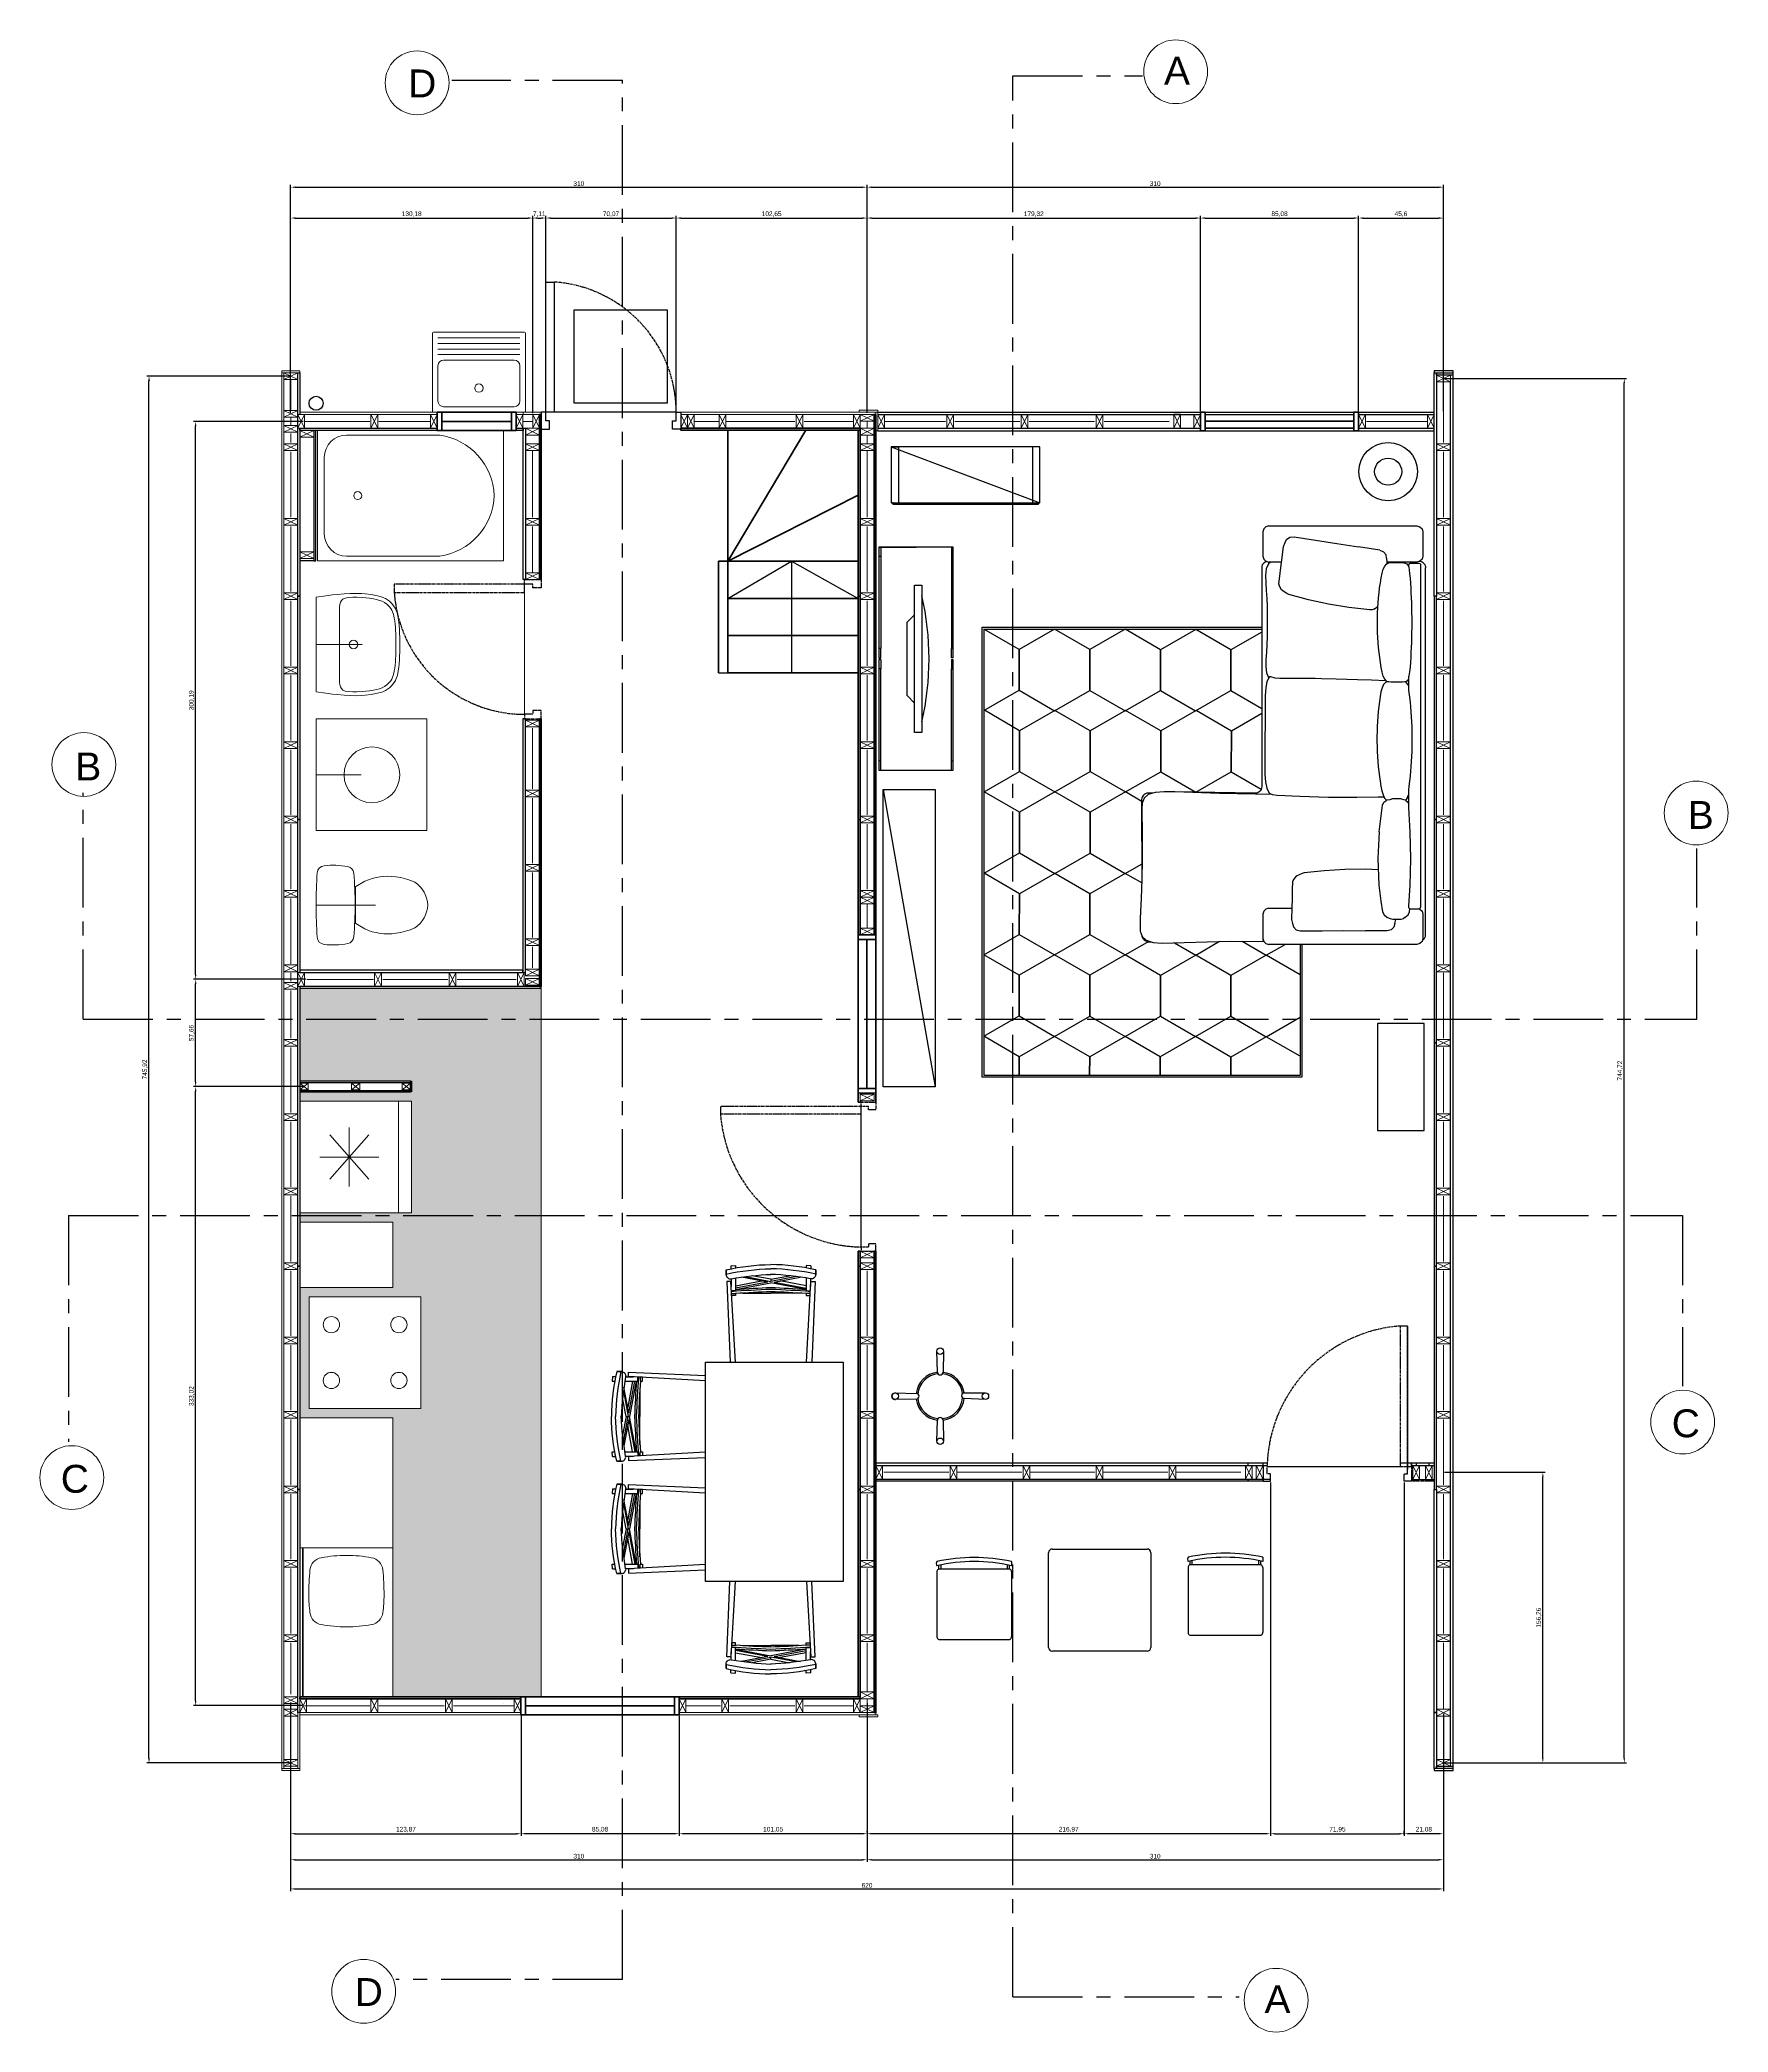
# Model space of a CAD drawing. Header units: millimetres. Extents: x -590 to 14421, y -527 to 4753.
# Drawn here: x 847 to 1755, y 655 to 1727 of the extents above; entities that cross this region are included whole.
import ezdxf

# ---------------------------------------------------------------- set-up
doc = ezdxf.new("R2010")
doc.units = ezdxf.units.MM
doc.linetypes.add('CENTER', pattern=[2, 1.25, -0.25, 0.25, -0.25])
doc.layers.add('_AUX', color=210, linetype='Continuous', lineweight=18, plot=False)
for name, color, linetype, lineweight in [('A-ANNO-SYMB', 3, 'Continuous', 18), ('A-DETL-MBND', 3, 'Continuous', 18), ('A-DETL-MCUT', 4, 'Continuous', 25), ('A-DOOR-FULL', 4, 'Continuous', 25), ('A-ELEV-MBE1', 7, 'Continuous', 35), ('A-ELEV-MBE2', 4, 'Continuous', 25), ('A-FLOR-PATT', 8, 'Continuous', 18), ('A-FURN', 8, 'Continuous', 18), ('A-SECT-MCUT', 7, 'Continuous', 35), ('A-WALL-PATT', 8, 'Continuous', 18), ('A-WALL-STUD', 3, 'Continuous', 18)]:
    doc.layers.add(name, color=color, linetype=linetype, lineweight=lineweight)
doc.layers.add('Arredo', color=7, linetype='Continuous')
doc.layers.add('simona arzu 1', color=1, linetype='Continuous')
doc.styles.get("Standard").update_dxf_attribs({"font": 'Arial.ttf'})
doc.linetypes.add('BATTING', pattern='A,0.0001,-0.1,[134,ltypeshp.shx,S=0.1,R=0,X=-0.1,Y=0],-0.2,[134,ltypeshp.shx,S=0.1,R=180,X=0.1,Y=0],-0.1', length=0.4001)
doc.dimstyles.new('ISO-25', dxfattribs={"dimtxt": 2.5, "dimasz": 2.5, "dimexe": 1.25, "dimexo": 0.625, "dimtad": 1, "dimtxsty": 'Standard', "dimcen": 2.5, "dimadec": 0, "dimazin": 0, "dimtfac": 1, "dimtmove": 0, "dimatfit": 3, "dimfxl": 1, "dimarcsym": 0})

# ---------------------------------------------------------------- blocks, each defined once
blk = doc.blocks.new('*D16')
at = {"color": 0, "lineweight": -2, "transparency": 16777216}
for p, q in [((981.6, 799.3), (981.6, 730.9)), ((1601.6, 799.3), (1601.6, 730.9)), ((984.1, 732.1), (1599.1, 732.1))]:
    blk.add_line(p, q, dxfattribs=at)
at = {"color": 0, "transparency": 16777216}
for points in [[(984.1, 732.5), (984.1, 731.7), (981.6, 732.1)], [(1599.1, 732.5), (1599.1, 731.7), (1601.6, 732.1)]]:
    blk.add_solid(points, dxfattribs=at)
at = {"color": 0, "transparency": 16777216, "insert": (1291.6, 734), "char_height": 2.5, "attachment_point": 5}
blk.add_mtext('620', dxfattribs=at)
blk = doc.blocks.new('*D17')
at = {"color": 0, "lineweight": -2, "transparency": 16777216}
for p, q in [((981.6, 832), (981.6, 746.6)), ((1291.6, 832), (1291.6, 746.6)), ((984.1, 747.8), (1289.1, 747.8))]:
    blk.add_line(p, q, dxfattribs=at)
at = {"color": 0, "transparency": 16777216}
for points in [[(984.1, 748.2), (984.1, 747.4), (981.6, 747.8)], [(1289.1, 748.2), (1289.1, 747.4), (1291.6, 747.8)]]:
    blk.add_solid(points, dxfattribs=at)
at = {"color": 0, "transparency": 16777216, "insert": (1136.6, 749.7), "char_height": 2.5, "attachment_point": 5}
blk.add_mtext('310', dxfattribs=at)
blk = doc.blocks.new('*D18')
at = {"color": 0, "lineweight": -2, "transparency": 16777216}
for p, q in [((1291.6, 829.9), (1291.6, 746.6)), ((1601.6, 826.3), (1601.6, 746.6)), ((1294.1, 747.8), (1599.1, 747.8))]:
    blk.add_line(p, q, dxfattribs=at)
at = {"color": 0, "transparency": 16777216}
for points in [[(1294.1, 748.2), (1294.1, 747.4), (1291.6, 747.8)], [(1599.1, 748.2), (1599.1, 747.4), (1601.6, 747.8)]]:
    blk.add_solid(points, dxfattribs=at)
at = {"color": 0, "transparency": 16777216, "insert": (1446.6, 749.7), "char_height": 2.5, "attachment_point": 5}
blk.add_mtext('310', dxfattribs=at)
blk = doc.blocks.new('*D19')
at = {"color": 0, "lineweight": -2, "transparency": 16777216}
for p, q in [((1602.2, 1544.6), (1700.1, 1544.6)), ((1698.9, 802.4), (1698.9, 1542.1)), ((1602.2, 799.9), (1700.1, 799.9))]:
    blk.add_line(p, q, dxfattribs=at)
at = {"color": 0, "transparency": 16777216}
for points in [[(1698.5, 1542.1), (1699.3, 1542.1), (1698.9, 1544.6)], [(1698.5, 802.4), (1699.3, 802.4), (1698.9, 799.9)]]:
    blk.add_solid(points, dxfattribs=at)
at = {"color": 0, "transparency": 16777216, "insert": (1696.7, 1172.3), "char_height": 2.5, "attachment_point": 5, "rotation": 90}
blk.add_mtext('744,72', dxfattribs=at)
blk = doc.blocks.new('*D20')
at = {"color": 0, "lineweight": -2, "transparency": 16777216}
for p, q in [((1602.2, 956.2), (1656.4, 956.2)), ((1655.1, 802.4), (1655.1, 953.7)), ((1602.2, 799.9), (1656.4, 799.9))]:
    blk.add_line(p, q, dxfattribs=at)
at = {"color": 0, "transparency": 16777216}
for points in [[(1654.7, 953.7), (1655.5, 953.7), (1655.1, 956.2)], [(1654.7, 802.4), (1655.5, 802.4), (1655.1, 799.9)]]:
    blk.add_solid(points, dxfattribs=at)
at = {"color": 0, "transparency": 16777216, "insert": (1653, 878), "char_height": 2.5, "attachment_point": 5, "rotation": 90}
blk.add_mtext('156,26', dxfattribs=at)
blk = doc.blocks.new('*D21')
at = {"color": 0, "lineweight": -2, "transparency": 16777216}
for p, q in [((981.6, 1526.2), (981.6, 1648.8)), ((984.1, 1647.5), (1289.1, 1647.5)), ((1291.6, 1526.2), (1291.6, 1648.8))]:
    blk.add_line(p, q, dxfattribs=at)
at = {"color": 0, "transparency": 16777216}
for points in [[(984.1, 1647.9), (984.1, 1647.1), (981.6, 1647.5)], [(1289.1, 1647.9), (1289.1, 1647.1), (1291.6, 1647.5)]]:
    blk.add_solid(points, dxfattribs=at)
at = {"color": 0, "transparency": 16777216, "insert": (1136.6, 1649.4), "char_height": 2.5, "attachment_point": 5}
blk.add_mtext('310', dxfattribs=at)
blk = doc.blocks.new('*D22')
at = {"color": 0, "lineweight": -2, "transparency": 16777216}
for p, q in [((1291.6, 1527), (1291.6, 1648.8)), ((1294.1, 1647.5), (1599.1, 1647.5)), ((1601.6, 1527), (1601.6, 1648.8))]:
    blk.add_line(p, q, dxfattribs=at)
at = {"color": 0, "transparency": 16777216}
for points in [[(1294.1, 1647.9), (1294.1, 1647.1), (1291.6, 1647.5)], [(1599.1, 1647.9), (1599.1, 1647.1), (1601.6, 1647.5)]]:
    blk.add_solid(points, dxfattribs=at)
at = {"color": 0, "transparency": 16777216, "insert": (1446.6, 1649.4), "char_height": 2.5, "attachment_point": 5}
blk.add_mtext('310', dxfattribs=at)
blk = doc.blocks.new('*D23')
at = {"color": 0, "lineweight": -2, "transparency": 16777216}
for p, q in [((981, 1545.8), (904.2, 1545.8)), ((905.4, 802.4), (905.4, 1543.3)), ((981, 799.9), (904.2, 799.9))]:
    blk.add_line(p, q, dxfattribs=at)
at = {"color": 0, "transparency": 16777216}
for points in [[(905, 1543.3), (905.9, 1543.3), (905.4, 1545.8)], [(905, 802.4), (905.9, 802.4), (905.4, 799.9)]]:
    blk.add_solid(points, dxfattribs=at)
at = {"color": 0, "transparency": 16777216, "insert": (903.3, 1172.9), "char_height": 2.5, "attachment_point": 5, "rotation": 90}
blk.add_mtext('745,92', dxfattribs=at)
blk = doc.blocks.new('*D24')
at = {"color": 0, "lineweight": -2, "transparency": 16777216}
for p, q in [((981.6, 1526.2), (981.6, 1632.1)), ((984.1, 1630.9), (1109.3, 1630.9)), ((1111.8, 1525.9), (1111.8, 1632.1))]:
    blk.add_line(p, q, dxfattribs=at)
at = {"color": 0, "transparency": 16777216}
for points in [[(984.1, 1631.3), (984.1, 1630.5), (981.6, 1630.9)], [(1109.3, 1631.3), (1109.3, 1630.5), (1111.8, 1630.9)]]:
    blk.add_solid(points, dxfattribs=at)
at = {"color": 0, "transparency": 16777216, "insert": (1046.7, 1633), "char_height": 2.5, "attachment_point": 5}
blk.add_mtext('130,18', dxfattribs=at)
blk = doc.blocks.new('*D25')
at = {"color": 0, "lineweight": -2, "transparency": 16777216}
for p, q in [((1118.9, 1527), (1118.9, 1632.1)), ((1121.4, 1630.9), (1186.5, 1630.9)), ((1189, 1527), (1189, 1632.1))]:
    blk.add_line(p, q, dxfattribs=at)
at = {"color": 0, "transparency": 16777216}
for points in [[(1121.4, 1631.3), (1121.4, 1630.5), (1118.9, 1630.9)], [(1186.5, 1631.3), (1186.5, 1630.5), (1189, 1630.9)]]:
    blk.add_solid(points, dxfattribs=at)
at = {"color": 0, "transparency": 16777216, "insert": (1153.9, 1633), "char_height": 2.5, "attachment_point": 5}
blk.add_mtext('70,07', dxfattribs=at)
blk = doc.blocks.new('*D26')
at = {"color": 0, "lineweight": -2, "transparency": 16777216}
for p, q in [((1111.8, 1527), (1111.8, 1632.1)), ((1114.3, 1630.9), (1116.4, 1630.9)), ((1118.9, 1527), (1118.9, 1632.1))]:
    blk.add_line(p, q, dxfattribs=at)
at = {"color": 0, "transparency": 16777216}
for points in [[(1114.3, 1631.3), (1114.3, 1630.5), (1111.8, 1630.9)], [(1116.4, 1631.3), (1116.4, 1630.5), (1118.9, 1630.9)]]:
    blk.add_solid(points, dxfattribs=at)
at = {"color": 0, "transparency": 16777216, "insert": (1115.3, 1633), "char_height": 2.5, "attachment_point": 5}
blk.add_mtext('7,11', dxfattribs=at)
blk = doc.blocks.new('*D27')
at = {"color": 0, "lineweight": -2, "transparency": 16777216}
for p, q in [((1189, 1527), (1189, 1632.1)), ((1191.5, 1630.9), (1289.1, 1630.9)), ((1291.6, 1527), (1291.6, 1632.1))]:
    blk.add_line(p, q, dxfattribs=at)
at = {"color": 0, "transparency": 16777216}
for points in [[(1191.5, 1631.3), (1191.5, 1630.5), (1189, 1630.9)], [(1289.1, 1631.3), (1289.1, 1630.5), (1291.6, 1630.9)]]:
    blk.add_solid(points, dxfattribs=at)
at = {"color": 0, "transparency": 16777216, "insert": (1240.3, 1633), "char_height": 2.5, "attachment_point": 5}
blk.add_mtext('102,65', dxfattribs=at)
blk = doc.blocks.new('*D28')
at = {"color": 0, "lineweight": -2, "transparency": 16777216}
for p, q in [((1291.6, 1527), (1291.6, 1632.1)), ((1294.1, 1630.9), (1468.4, 1630.9)), ((1470.9, 1527), (1470.9, 1632.1))]:
    blk.add_line(p, q, dxfattribs=at)
at = {"color": 0, "transparency": 16777216}
for points in [[(1294.1, 1631.3), (1294.1, 1630.5), (1291.6, 1630.9)], [(1468.4, 1631.3), (1468.4, 1630.5), (1470.9, 1630.9)]]:
    blk.add_solid(points, dxfattribs=at)
at = {"color": 0, "transparency": 16777216, "insert": (1381.3, 1633), "char_height": 2.5, "attachment_point": 5}
blk.add_mtext('179,32', dxfattribs=at)
blk = doc.blocks.new('*D29')
at = {"color": 0, "lineweight": -2, "transparency": 16777216}
for p, q in [((1470.9, 1527), (1470.9, 1632.1)), ((1473.4, 1630.9), (1553.5, 1630.9)), ((1556, 1527), (1556, 1632.1))]:
    blk.add_line(p, q, dxfattribs=at)
at = {"color": 0, "transparency": 16777216}
for points in [[(1473.4, 1631.3), (1473.4, 1630.5), (1470.9, 1630.9)], [(1553.5, 1631.3), (1553.5, 1630.5), (1556, 1630.9)]]:
    blk.add_solid(points, dxfattribs=at)
at = {"color": 0, "transparency": 16777216, "insert": (1513.5, 1633), "char_height": 2.5, "attachment_point": 5}
blk.add_mtext('85,08', dxfattribs=at)
blk = doc.blocks.new('*D30')
at = {"color": 0, "lineweight": -2, "transparency": 16777216}
for p, q in [((1556, 1527), (1556, 1632.1)), ((1558.5, 1630.9), (1599.1, 1630.9)), ((1601.6, 1527), (1601.6, 1632.1))]:
    blk.add_line(p, q, dxfattribs=at)
at = {"color": 0, "transparency": 16777216}
for points in [[(1558.5, 1631.3), (1558.5, 1630.5), (1556, 1630.9)], [(1599.1, 1631.3), (1599.1, 1630.5), (1601.6, 1630.9)]]:
    blk.add_solid(points, dxfattribs=at)
at = {"color": 0, "transparency": 16777216, "insert": (1578.8, 1633), "char_height": 2.5, "attachment_point": 5}
blk.add_mtext('45,6', dxfattribs=at)
blk = doc.blocks.new('*D31')
at = {"color": 0, "lineweight": -2, "transparency": 16777216}
for p, q in [((1105.5, 825.2), (1105.5, 760.6)), ((981.6, 799.3), (981.6, 760.6)), ((984.1, 761.8), (1103, 761.8))]:
    blk.add_line(p, q, dxfattribs=at)
at = {"color": 0, "transparency": 16777216}
for points in [[(984.1, 762.2), (984.1, 761.4), (981.6, 761.8)], [(1103, 762.2), (1103, 761.4), (1105.5, 761.8)]]:
    blk.add_solid(points, dxfattribs=at)
at = {"color": 0, "transparency": 16777216, "insert": (1043.6, 764), "char_height": 2.5, "attachment_point": 5}
blk.add_mtext('123,87', dxfattribs=at)
blk = doc.blocks.new('*D32')
at = {"color": 0, "lineweight": -2, "transparency": 16777216}
for p, q in [((1105.5, 825.2), (1105.5, 760.6)), ((1190.6, 825.2), (1190.6, 760.6)), ((1188.1, 761.8), (1108, 761.8))]:
    blk.add_line(p, q, dxfattribs=at)
at = {"color": 0, "transparency": 16777216}
for points in [[(1108, 762.2), (1108, 761.4), (1105.5, 761.8)], [(1188.1, 762.2), (1188.1, 761.4), (1190.6, 761.8)]]:
    blk.add_solid(points, dxfattribs=at)
at = {"color": 0, "transparency": 16777216, "insert": (1148, 764), "char_height": 2.5, "attachment_point": 5}
blk.add_mtext('85,08', dxfattribs=at)
blk = doc.blocks.new('*D33')
at = {"color": 0, "lineweight": -2, "transparency": 16777216}
for p, q in [((1291.6, 828.1), (1291.6, 760.6)), ((1190.6, 825.2), (1190.6, 760.6)), ((1289.1, 761.8), (1193.1, 761.8))]:
    blk.add_line(p, q, dxfattribs=at)
at = {"color": 0, "transparency": 16777216}
for points in [[(1193.1, 762.2), (1193.1, 761.4), (1190.6, 761.8)], [(1289.1, 762.2), (1289.1, 761.4), (1291.6, 761.8)]]:
    blk.add_solid(points, dxfattribs=at)
at = {"color": 0, "transparency": 16777216, "insert": (1241.1, 764), "char_height": 2.5, "attachment_point": 5}
blk.add_mtext('101,05', dxfattribs=at)
blk = doc.blocks.new('*D34')
at = {"color": 0, "lineweight": -2, "transparency": 16777216}
for p, q in [((1508.6, 950.8), (1508.6, 760.6)), ((1291.6, 762.5), (1291.6, 763.1)), ((1506.1, 761.8), (1294.1, 761.8))]:
    blk.add_line(p, q, dxfattribs=at)
at = {"color": 0, "transparency": 16777216}
for points in [[(1294.1, 762.2), (1294.1, 761.4), (1291.6, 761.8)], [(1506.1, 762.2), (1506.1, 761.4), (1508.6, 761.8)]]:
    blk.add_solid(points, dxfattribs=at)
at = {"color": 0, "transparency": 16777216, "insert": (1400.1, 764), "char_height": 2.5, "attachment_point": 5}
blk.add_mtext('216,97', dxfattribs=at)
blk = doc.blocks.new('*D35')
at = {"color": 0, "lineweight": -2, "transparency": 16777216}
for p, q in [((1508.6, 950.8), (1508.6, 760.6)), ((1580.5, 950.8), (1580.5, 760.6)), ((1511.1, 761.8), (1578, 761.8))]:
    blk.add_line(p, q, dxfattribs=at)
at = {"color": 0, "transparency": 16777216}
for points in [[(1511.1, 762.2), (1511.1, 761.4), (1508.6, 761.8)], [(1578, 762.2), (1578, 761.4), (1580.5, 761.8)]]:
    blk.add_solid(points, dxfattribs=at)
at = {"color": 0, "transparency": 16777216, "insert": (1544.6, 764), "char_height": 2.5, "attachment_point": 5}
blk.add_mtext('71,95', dxfattribs=at)
blk = doc.blocks.new('*D36')
at = {"color": 0, "lineweight": -2, "transparency": 16777216}
for p, q in [((1601.6, 799.3), (1601.6, 760.6)), ((1580.5, 761.2), (1580.5, 763.1)), ((1599.1, 761.8), (1583, 761.8))]:
    blk.add_line(p, q, dxfattribs=at)
at = {"color": 0, "transparency": 16777216}
for points in [[(1583, 762.2), (1583, 761.4), (1580.5, 761.8)], [(1599.1, 762.2), (1599.1, 761.4), (1601.6, 761.8)]]:
    blk.add_solid(points, dxfattribs=at)
at = {"color": 0, "transparency": 16777216, "insert": (1591.1, 764), "char_height": 2.5, "attachment_point": 5}
blk.add_mtext('21,08', dxfattribs=at)
blk = doc.blocks.new('*D37')
at = {"color": 0, "lineweight": -2, "transparency": 16777216}
for p, q in [((989.8, 1221.4), (929.3, 1221.4)), ((930.5, 1166.2), (930.5, 1218.9)), ((988.2, 1163.7), (929.3, 1163.7))]:
    blk.add_line(p, q, dxfattribs=at)
at = {"color": 0, "transparency": 16777216}
for points in [[(930.1, 1218.9), (930.9, 1218.9), (930.5, 1221.4)], [(930.1, 1166.2), (930.9, 1166.2), (930.5, 1163.7)]]:
    blk.add_solid(points, dxfattribs=at)
at = {"color": 0, "transparency": 16777216, "insert": (928.4, 1192.5), "char_height": 2.5, "attachment_point": 5, "rotation": 90}
blk.add_mtext('57,66', dxfattribs=at)
blk = doc.blocks.new('*D38')
at = {"color": 0, "lineweight": -2, "transparency": 16777216}
for p, q in [((988.2, 1163.7), (929.3, 1163.7)), ((930.5, 833.2), (930.5, 1161.2)), ((987.7, 830.7), (929.3, 830.7))]:
    blk.add_line(p, q, dxfattribs=at)
at = {"color": 0, "transparency": 16777216}
for points in [[(930.1, 1161.2), (930.9, 1161.2), (930.5, 1163.7)], [(930.1, 833.2), (930.9, 833.2), (930.5, 830.7)]]:
    blk.add_solid(points, dxfattribs=at)
at = {"color": 0, "transparency": 16777216, "insert": (928.4, 997.2), "char_height": 2.5, "attachment_point": 5, "rotation": 90}
blk.add_mtext('333,02', dxfattribs=at)
blk = doc.blocks.new('*D39')
at = {"color": 0, "lineweight": -2, "transparency": 16777216}
for p, q in [((988.3, 1521.5), (929.3, 1521.5)), ((930.5, 1223.9), (930.5, 1519)), ((986.5, 1221.4), (929.3, 1221.4))]:
    blk.add_line(p, q, dxfattribs=at)
at = {"color": 0, "transparency": 16777216}
for points in [[(930.1, 1519), (930.9, 1519), (930.5, 1521.5)], [(930.1, 1223.9), (930.9, 1223.9), (930.5, 1221.4)]]:
    blk.add_solid(points, dxfattribs=at)
at = {"color": 0, "transparency": 16777216, "insert": (928.4, 1371.5), "char_height": 2.5, "attachment_point": 5, "rotation": 90}
blk.add_mtext('300,19', dxfattribs=at)

msp = doc.modelspace()

# ---------------------------------------------------------------- hatches: boundary and pattern name
at = {"layer": 'A-FLOR-PATT'}
h = msp.add_hatch(dxfattribs=at)
h.set_pattern_fill('DOTS', color=0, scale=2.001937, style=0)
h.set_pattern_definition([(0, (-44812.4853, -1501.482), (1.58903716, 3.17807433), [0, -3.17807433])])
h.paths.add_polyline_path([(1116.397, 1216.601), (986.572, 1216.601), (986.572, 1166.552), (1046.683, 1166.552), (1046.683, 1160.845), (986.572, 1160.845), (986.572, 915.51), (1036.62, 915.51), (1036.62, 835.433), (1116.397, 835.433)])
h.paths.add_polyline_path([(991.576, 990.583), (1051.634, 990.583), (1051.634, 1050.641), (991.576, 1050.641)], flags=16)
h.paths.add_polyline_path([(1036.565, 1090.777), (986.572, 1090.777), (986.572, 1055.647), (1036.565, 1055.647)], flags=16)
h.paths.add_polyline_path([(1046.63, 1155.84), (986.572, 1155.84), (986.572, 1095.782), (1046.63, 1095.782)], flags=16)
h.paths.add_polyline_path([(1036.619, 985.578), (986.572, 985.578), (986.572, 915.51), (1036.619, 915.51)], flags=16)

# ---------------------------------------------------------------- linework, layer by layer
at = {"color": 3, "linetype": 'CENTER', "ltscale": 30}
for p, q in [((1160, 1704.839), (1068.238, 1704.839)), ((1160, 683.316), (1160, 1705.142)), ((1370, 674.082), (1370, 1707.403)), ((1370, 1707.403), (1439.713, 1707.403)), ((870, 1200), (870, 1321.762)), ((1737.96, 1200), (1737.96, 1291.762)), ((870, 1200), (1737.96, 1200)), ((862.181, 1094.295), (1730.141, 1094.295)), ((862.181, 1094.295), (862.181, 972.533)), ((1730.141, 1094.295), (1730.141, 1002.533)), ((1160, 683.316), (1038.238, 683.316)), ((1370, 674.082), (1491.762, 674.082))]:
    msp.add_line(p, q, dxfattribs=at)
for p, q in [((1606.874, 795.794), (1606.873, 1548.728)), ((1297.472, 1526.401), (1596.662, 1526.401)), ((1297.472, 1517.792), (1470.94, 1517.792)), ((1297.472, 1516.391), (1596.662, 1516.391)), ((1473.442, 1517.792), (1553.519, 1517.792)), ((1556.022, 1517.792), (1596.662, 1517.792)), ((1384.609, 1507.754), (1304.609, 1507.754)), ((1304.609, 1507.754), (1304.609, 1477.754)), ((1384.609, 1477.754), (1384.609, 1507.754)), ((1304.609, 1477.754), (1384.609, 1477.754)), ((1337.965, 1453.861), (1297.965, 1453.861)), ((1297.965, 1453.861), (1297.965, 1394.361)), ((1297.965, 1453.861), (1297.965, 1394.361)), ((1297.965, 1453.861), (1317.965, 1453.861)), ((1297.965, 1453.861), (1298.965, 1453.861)), ((1298.965, 1448.861), (1297.965, 1448.861)), ((1298.965, 1453.861), (1298.965, 1448.861)), ((1298.965, 1448.861), (1298.965, 1399.361)), ((1336.965, 1453.861), (1336.965, 1448.861)), ((1336.965, 1448.861), (1337.965, 1448.861)), ((1336.965, 1448.861), (1336.965, 1399.361)), ((1337.965, 1394.361), (1337.965, 1453.861)), ((1216.794, 1426.304), (1251.04, 1446.324)), ((1251.04, 1446.338), (1251.04, 1386.388)), ((1251.04, 1446.324), (1286.861, 1426.304)), ((1353.501, 1168.805), (1353.501, 1410.805)), ((1353.501, 1410.805), (1354.501, 1410.805)), ((1354.501, 1410.805), (1503.868, 1410.805)), ((1354.501, 1409.805), (1503.868, 1409.805)), ((1354.501, 1409.805), (1354.501, 1169.805)), ((1298.965, 1399.361), (1297.965, 1399.361)), ((1297.965, 1394.361), (1298.965, 1394.361)), ((1297.965, 1393.361), (1297.965, 1333.861)), ((1298.965, 1393.361), (1297.965, 1393.361)), ((1298.965, 1394.361), (1298.965, 1399.361)), ((1298.965, 1393.361), (1298.965, 1388.361)), ((1336.965, 1394.361), (1336.965, 1399.361)), ((1336.965, 1399.361), (1337.965, 1399.361)), ((1337.965, 1394.361), (1336.965, 1394.361)), ((1336.965, 1393.361), (1336.965, 1388.361)), ((1336.965, 1393.361), (1337.965, 1393.361)), ((1337.965, 1333.861), (1337.965, 1393.361)), ((1211.789, 1386.266), (1216.794, 1386.266)), ((1298.965, 1388.361), (1297.965, 1388.361)), ((1298.965, 1338.861), (1298.965, 1388.361)), ((1336.965, 1338.861), (1336.965, 1388.361)), ((1336.965, 1388.361), (1337.965, 1388.361)), ((1298.965, 1338.861), (1297.965, 1338.861)), ((1297.965, 1333.861), (1337.965, 1333.861)), ((1298.965, 1333.861), (1298.965, 1338.861)), ((1336.965, 1333.861), (1336.965, 1338.861)), ((1336.965, 1338.861), (1337.965, 1338.861)), ((1300.331, 1323.498), (1328.331, 1163.498)), ((1524.501, 1240.174), (1524.501, 1169.805)), ((1525.501, 1240.174), (1525.501, 1168.805)), ((1591.24, 1197.557), (1566.24, 1197.557)), ((1566.24, 1197.557), (1566.24, 1140.152)), ((1591.24, 1140.152), (1591.24, 1197.557)), ((1525.501, 1168.805), (1353.501, 1168.805)), ((1354.501, 1169.805), (1524.501, 1169.805)), ((1288.363, 1077.389), (1288.363, 1149.014)), ((1566.24, 1140.152), (1591.24, 1140.152)), ((1582.31, 1034.91), (1582.31, 957.939)), ((1329.471, 1010.069), (1329.221, 1021.387)), ((1332.721, 1021.385), (1332.471, 1010.069)), ((1204.782, 897.468), (1204.782, 1015.468)), ((1204.782, 1015.468), (1278.782, 1015.468)), ((1278.782, 1015.468), (1278.782, 897.468)), ((1306.775, 998.885), (1318.091, 998.635)), ((1308.525, 998.885), (1308.487, 998.847)), ((1343.996, 998.884), (1355.316, 998.884)), ((1318.091, 995.635), (1306.773, 995.385)), ((1308.487, 995.422), (1308.525, 995.385)), ((1355.237, 995.385), (1343.929, 995.885)), ((1329.221, 972.885), (1329.471, 984.2)), ((1332.471, 984.2), (1332.721, 972.883)), ((1296.371, 959.956), (1506.82, 959.956)), ((1496.59, 959.956), (1496.59, 961.354)), ((1504.585, 959.956), (1504.585, 961.354)), ((1504.585, 959.406), (1504.585, 959.956)), ((1506.805, 959.406), (1578.312, 959.406)), ((1584.53, 959.906), (1596.661, 959.906)), ((1587.029, 961.354), (1587.029, 959.906)), ((1593.824, 961.354), (1593.824, 959.906)), ((1504.585, 951.411), (1296.371, 951.411)), ((1496.59, 952.41), (1496.59, 952.46)), ((1504.585, 951.411), (1508.582, 951.411)), ((1585.23, 952.411), (1584.53, 952.411)), ((1584.53, 952.411), (1596.661, 952.411)), ((1587.029, 952.411), (1587.029, 951.415)), ((1593.824, 952.411), (1593.824, 951.412)), ((1389.279, 861.944), (1389.279, 912.944)), ((1391.279, 914.944), (1442.279, 914.944)), ((1444.279, 912.944), (1444.279, 861.944)), ((1329.201, 902.988), (1329.201, 867.503)), ((1330.201, 904.188), (1330.201, 906.205)), ((1368.321, 904.188), (1330.201, 904.188)), ((1331.401, 904.188), (1331.401, 906.45)), ((1367.121, 904.188), (1367.121, 906.427)), ((1368.321, 904.188), (1368.321, 906.18)), ((1369.321, 902.759), (1369.321, 867.922)), ((1464.342, 905.291), (1464.342, 869.806)), ((1465.342, 906.49), (1465.342, 908.508)), ((1503.462, 906.49), (1465.342, 906.49)), ((1466.542, 906.49), (1466.542, 908.753)), ((1502.262, 906.49), (1502.262, 908.729)), ((1503.462, 906.49), (1503.462, 908.483)), ((1504.462, 905.061), (1504.462, 870.225)), ((1278.782, 897.468), (1204.782, 897.468)), ((1465.342, 868.626), (1503.462, 868.626)), ((1330.201, 866.324), (1368.321, 866.324)), ((1442.279, 859.944), (1391.279, 859.944)), ((1297.472, 825.823), (1297.472, 825.823))]:
    msp.add_line(p, q)
at = {"color": 0}
for p, q in [((1490.223, 1525.298), (1553.519, 1525.298)), ((1556.021, 1525.298), (1575.305, 1525.298)), ((995.098, 1446.521), (995.098, 1516.591)), ((1304.609, 1507.754), (1384.609, 1477.754)), ((994.078, 1446.521), (986.572, 1446.521)), ((994.078, 1446.521), (995.098, 1446.521)), ((1300.331, 1163.498), (1300.331, 1323.498)), ((1300.331, 1323.498), (1328.331, 1323.498)), ((1328.331, 1323.498), (1328.331, 1163.498)), ((1328.331, 1163.498), (1300.331, 1163.498))]:
    msp.add_line(p, q, dxfattribs=at)
at = {"color": 7}
for p, q in [((1215.824, 1065.106), (1215.824, 1062.492)), ((1218.38, 1067.362), (1220.94, 1067.517)), ((1218.38, 1067.362), (1218.38, 1065.661)), ((1220.94, 1067.517), (1220.94, 1066.156)), ((1238.193, 1058.524), (1224.168, 1061.213)), ((1226.054, 1061.464), (1239.902, 1058.847)), ((1239.902, 1060.058), (1229.82, 1061.94)), ((1239.902, 1060.058), (1249.985, 1061.94)), ((1253.751, 1061.464), (1239.902, 1058.847)), ((1241.612, 1058.524), (1255.637, 1061.213)), ((1261.425, 1067.362), (1258.865, 1067.517)), ((1258.865, 1067.517), (1258.865, 1066.156)), ((1261.425, 1067.362), (1261.425, 1065.661)), ((1263.981, 1065.106), (1263.981, 1062.492)), ((1218.53, 1060.282), (1218.53, 1056.127)), ((1220.94, 1053.808), (1218.662, 1053.801)), ((1218.739, 1052.45), (1220.94, 1052.45)), ((1218.831, 1051.247), (1218.739, 1052.45)), ((1220.94, 1051.247), (1218.831, 1051.247)), ((1220.94, 1060.69), (1220.94, 1053.851)), ((1220.94, 1056.518), (1234.982, 1059.14)), ((1238.193, 1058.524), (1220.94, 1055.263)), ((1220.94, 1054.559), (1239.902, 1058.196)), ((1220.94, 1052.323), (1220.94, 1051.247)), ((1224.854, 1052.6), (1239.902, 1052.6)), ((1239.902, 1060.058), (1239.902, 1058.847)), ((1258.865, 1054.559), (1239.902, 1058.196)), ((1254.951, 1052.6), (1239.902, 1052.6)), ((1241.612, 1058.524), (1258.865, 1055.263)), ((1258.865, 1056.518), (1244.823, 1059.14)), ((1258.865, 1060.69), (1258.865, 1053.851)), ((1258.865, 1053.808), (1261.143, 1053.801)), ((1261.066, 1052.45), (1258.865, 1052.45)), ((1258.865, 1052.323), (1258.865, 1051.247)), ((1258.865, 1051.247), (1260.974, 1051.247)), ((1260.974, 1051.247), (1261.066, 1052.45)), ((1261.275, 1060.282), (1261.275, 1056.127)), ((1154.691, 1007.794), (1154.537, 1005.234)), ((1154.691, 1007.794), (1156.392, 1007.794)), ((1156.947, 1010.35), (1159.561, 1010.35)), ((1161.771, 1007.644), (1165.927, 1007.644)), ((1168.246, 1005.234), (1168.252, 1007.512)), ((1170.806, 1007.343), (1169.603, 1007.436)), ((1169.603, 1007.436), (1169.603, 1005.234)), ((1154.537, 1005.234), (1155.898, 1005.234)), ((1160.589, 1000.12), (1163.206, 986.272)), ((1163.529, 987.982), (1160.84, 1002.006)), ((1161.363, 1005.234), (1168.202, 1005.234)), ((1165.535, 1005.234), (1162.914, 991.192)), ((1163.529, 987.982), (1166.79, 1005.234)), ((1167.494, 1005.234), (1163.857, 986.272)), ((1169.453, 1001.32), (1169.453, 986.272)), ((1169.73, 1005.234), (1170.806, 1005.234)), ((1170.806, 1005.234), (1170.806, 1007.343)), ((1161.995, 986.272), (1160.113, 996.354)), ((1161.995, 986.272), (1160.113, 976.189)), ((1160.589, 972.423), (1163.206, 986.272)), ((1161.995, 986.272), (1163.206, 986.272)), ((1167.494, 967.31), (1163.857, 986.272)), ((1169.453, 971.223), (1169.453, 986.272)), ((1163.529, 984.562), (1160.84, 970.537)), ((1165.535, 967.31), (1162.914, 981.351)), ((1163.529, 984.562), (1166.79, 967.31)), ((1154.537, 967.31), (1155.898, 967.31)), ((1154.691, 964.749), (1154.537, 967.31)), ((1154.691, 964.749), (1156.392, 964.749)), ((1161.363, 967.31), (1168.202, 967.31)), ((1161.771, 964.9), (1165.927, 964.9)), ((1168.246, 967.31), (1168.252, 965.032)), ((1169.603, 965.108), (1169.603, 967.31)), ((1170.806, 965.2), (1169.603, 965.108)), ((1169.73, 967.31), (1170.806, 967.31)), ((1170.806, 967.31), (1170.806, 965.2)), ((1156.947, 962.193), (1159.561, 962.193)), ((1154.691, 947.345), (1154.537, 944.784)), ((1154.537, 944.784), (1155.898, 944.784)), ((1154.691, 947.345), (1156.392, 947.345)), ((1156.947, 949.901), (1159.561, 949.901)), ((1161.363, 944.784), (1168.202, 944.784)), ((1161.771, 947.194), (1165.927, 947.194)), ((1165.535, 944.784), (1162.914, 930.743)), ((1163.529, 927.532), (1166.79, 944.784)), ((1167.494, 944.784), (1163.857, 925.822)), ((1168.246, 944.784), (1168.252, 947.063)), ((1170.806, 946.894), (1169.603, 946.986)), ((1169.603, 946.986), (1169.603, 944.784)), ((1169.73, 944.784), (1170.806, 944.784)), ((1170.806, 944.784), (1170.806, 946.894)), ((1161.995, 925.822), (1160.113, 935.905)), ((1160.589, 939.671), (1163.206, 925.822)), ((1163.529, 927.532), (1160.84, 941.557)), ((1169.453, 940.871), (1169.453, 925.822)), ((1161.995, 925.822), (1160.113, 915.74)), ((1160.589, 911.974), (1163.206, 925.822)), ((1163.529, 924.112), (1160.84, 910.088)), ((1161.995, 925.822), (1163.206, 925.822)), ((1163.529, 924.112), (1166.79, 906.86)), ((1167.494, 906.86), (1163.857, 925.822)), ((1169.453, 910.774), (1169.453, 925.822)), ((1165.535, 906.86), (1162.914, 920.902)), ((1154.537, 906.86), (1155.898, 906.86)), ((1154.691, 904.3), (1154.537, 906.86)), ((1154.691, 904.3), (1156.392, 904.3)), ((1156.947, 901.744), (1159.561, 901.744)), ((1161.363, 906.86), (1168.202, 906.86)), ((1161.771, 904.45), (1165.927, 904.45)), ((1168.246, 906.86), (1168.252, 904.582)), ((1169.603, 904.659), (1169.603, 906.86)), ((1170.806, 904.751), (1169.603, 904.659)), ((1169.73, 906.86), (1170.806, 906.86)), ((1170.806, 906.86), (1170.806, 904.751)), ((1218.53, 855.425), (1218.53, 859.581)), ((1220.94, 861.899), (1218.662, 861.906)), ((1218.831, 864.46), (1218.739, 863.257)), ((1218.739, 863.257), (1220.94, 863.257)), ((1220.94, 864.46), (1218.831, 864.46)), ((1220.94, 863.384), (1220.94, 864.46)), ((1220.94, 855.017), (1220.94, 861.856)), ((1220.94, 861.148), (1239.902, 857.511)), ((1238.193, 857.183), (1220.94, 860.444)), ((1220.94, 859.189), (1234.982, 856.568)), ((1224.854, 863.107), (1239.902, 863.107)), ((1254.951, 863.107), (1239.902, 863.107)), ((1258.865, 861.148), (1239.902, 857.511)), ((1241.612, 857.183), (1258.865, 860.444)), ((1258.865, 859.189), (1244.823, 856.568)), ((1258.865, 863.384), (1258.865, 864.46)), ((1258.865, 864.46), (1260.974, 864.46)), ((1261.066, 863.257), (1258.865, 863.257)), ((1258.865, 861.899), (1261.143, 861.906)), ((1258.865, 855.017), (1258.865, 861.856)), ((1260.974, 864.46), (1261.066, 863.257)), ((1261.275, 855.425), (1261.275, 859.581)), ((1215.824, 850.601), (1215.824, 853.215)), ((1218.38, 848.345), (1218.38, 850.046)), ((1218.38, 848.345), (1220.94, 848.19)), ((1220.94, 848.19), (1220.94, 849.552)), ((1238.193, 857.183), (1224.168, 854.494)), ((1226.054, 854.243), (1239.902, 856.86)), ((1239.902, 855.649), (1229.82, 853.767)), ((1239.902, 855.649), (1239.902, 856.86)), ((1253.751, 854.243), (1239.902, 856.86)), ((1239.902, 855.649), (1249.985, 853.767)), ((1241.612, 857.183), (1255.637, 854.494)), ((1258.865, 848.19), (1258.865, 849.552)), ((1261.425, 848.345), (1258.865, 848.19)), ((1261.425, 848.345), (1261.425, 850.046)), ((1263.981, 850.601), (1263.981, 853.215))]:
    msp.add_line(p, q, dxfattribs=at)
for points in [[(1304.609, 1507.754), (1308.609, 1507.754), (1308.609, 1477.754)], [(1384.609, 1507.754), (1380.609, 1507.754), (1380.609, 1477.754), (1384.609, 1477.754)], [(1384.609, 1477.754), (1383.609, 1477.754), (1383.609, 1476.754), (1305.609, 1476.754), (1305.609, 1477.754), (1304.609, 1477.754)], [(1354.434, 1365.966), (1373.434, 1376.896), (1373.468, 1398.816), (1354.501, 1409.805)], [(1503.868, 1408.134), (1487.366, 1398.64), (1487.332, 1376.721), (1503.868, 1367.139)], [(1354.501, 1322.361), (1354.637, 1322.282), (1373.637, 1333.213), (1373.671, 1355.133), (1354.705, 1366.122), (1354.501, 1366.005)], [(1503.868, 1364.333), (1487.569, 1354.957), (1487.535, 1333.037), (1503.617, 1323.719)], [(1354.501, 1278.482), (1354.569, 1278.443), (1373.569, 1289.373), (1373.603, 1311.293), (1354.637, 1322.282), (1354.501, 1322.204)], [(1439.888, 1316.766), (1430.569, 1322.165), (1411.569, 1311.234), (1411.535, 1289.315), (1430.501, 1278.325), (1439.533, 1283.521)], [(1469.055, 1321.805), (1468.535, 1322.106), (1468.063, 1321.835)], [(1354.501, 1234.603), (1373.501, 1245.534), (1373.535, 1267.454), (1354.569, 1278.443), (1354.501, 1278.404)], [(1439.325, 1273.213), (1430.501, 1278.325), (1411.501, 1267.395), (1411.468, 1245.475), (1430.434, 1234.486), (1443.348, 1241.915)], [(1354.434, 1190.764), (1373.434, 1201.694), (1373.468, 1223.614), (1354.501, 1234.603)], [(1456.98, 1241.044), (1468.4, 1234.427), (1481.274, 1241.834)], [(1524.501, 1223.861), (1506.366, 1234.369), (1487.366, 1223.438), (1487.332, 1201.518), (1506.298, 1190.529), (1524.501, 1201.001)], [(1493.339, 1241.916), (1506.366, 1234.369), (1516.458, 1240.174)], [(1373.384, 1169.805), (1373.4, 1179.774), (1354.434, 1190.764)], [(1411.351, 1169.805), (1411.366, 1179.716), (1392.4, 1190.705), (1373.4, 1179.774), (1373.384, 1169.805)], [(1449.317, 1169.805), (1449.332, 1179.657), (1430.366, 1190.646), (1411.366, 1179.716), (1411.351, 1169.805)], [(1487.283, 1169.805), (1487.298, 1179.599), (1468.332, 1190.588), (1449.332, 1179.657), (1449.317, 1169.805)], [(1524.501, 1179.982), (1506.298, 1190.529), (1487.298, 1179.599), (1487.283, 1169.805)]]:
    msp.add_lwpolyline(points)
for points in [[(1392.468, 1409.747), (1373.468, 1398.816), (1373.434, 1376.896), (1392.4, 1365.907), (1411.4, 1376.838), (1411.434, 1398.758)], [(1430.434, 1409.688), (1411.434, 1398.758), (1411.4, 1376.838), (1430.366, 1365.849), (1449.366, 1376.779), (1449.4, 1398.699)], [(1468.4, 1409.629), (1449.4, 1398.699), (1449.366, 1376.779), (1468.332, 1365.79), (1487.332, 1376.721), (1487.366, 1398.64)], [(1392.671, 1366.063), (1373.671, 1355.133), (1373.637, 1333.213), (1392.603, 1322.224), (1411.603, 1333.154), (1411.637, 1355.074)], [(1430.637, 1366.004), (1411.637, 1355.074), (1411.603, 1333.154), (1430.569, 1322.165), (1449.569, 1333.095), (1449.603, 1355.015)], [(1468.603, 1365.946), (1449.603, 1355.015), (1449.569, 1333.095), (1468.535, 1322.106), (1487.535, 1333.037), (1487.569, 1354.957)], [(1392.603, 1322.224), (1373.603, 1311.293), (1373.569, 1289.373), (1392.535, 1278.384), (1411.535, 1289.315), (1411.569, 1311.234)], [(1392.535, 1278.384), (1373.535, 1267.454), (1373.501, 1245.534), (1392.468, 1234.545), (1411.468, 1245.475), (1411.501, 1267.395)], [(1392.468, 1234.545), (1373.468, 1223.614), (1373.434, 1201.694), (1392.4, 1190.705), (1411.4, 1201.636), (1411.434, 1223.555)], [(1430.434, 1234.486), (1411.434, 1223.555), (1411.4, 1201.636), (1430.366, 1190.646), (1449.366, 1201.577), (1449.4, 1223.497)], [(1468.4, 1234.427), (1449.4, 1223.497), (1449.366, 1201.577), (1468.332, 1190.588), (1487.332, 1201.518), (1487.366, 1223.438)]]:
    msp.add_lwpolyline(points, close=True)
for points in [[(1215.824, 1062.492), (1215.824, 1065.106, -0.05352745), (1239.902, 1067.968, -0.08268733)], [(1215.824, 1062.847, -0.04766067), (1239.902, 1065.708)], [(1215.824, 1062.492, 0.44802961), (1218.53, 1060.282, -0.03174885), (1240.053, 1062.692, 0.03502488)], [(1263.981, 1062.492, -0.44802961), (1261.275, 1060.282, 0.03174885), (1239.752, 1062.692, -0.03502488)], [(1263.981, 1062.492), (1263.981, 1065.106, 0.05352745), (1239.902, 1067.968, 0.08268733)], [(1263.981, 1062.847, 0.04766067), (1239.902, 1065.708)], [(1159.561, 1010.35), (1156.947, 1010.35, 0.05352745), (1154.086, 986.272, 0.08268733)], [(1159.206, 1010.35, 0.04766067), (1156.345, 986.272)], [(1159.561, 1010.35, -0.44802961), (1161.771, 1007.644, 0.03174885), (1159.361, 986.121, -0.03502488)], [(1159.561, 962.193), (1156.947, 962.193, -0.05352745), (1154.086, 986.272, -0.08268733)], [(1159.206, 962.193, -0.04766067), (1156.345, 986.272)], [(1159.561, 962.193, 0.44802961), (1161.771, 964.9, -0.03174885), (1159.361, 986.422, 0.03502488)], [(1159.561, 949.901), (1156.947, 949.901, 0.05352745), (1154.086, 925.822, 0.08268733)], [(1159.206, 949.901, 0.04766067), (1156.345, 925.822)], [(1159.561, 949.901, -0.44802961), (1161.771, 947.194, 0.03174885), (1159.361, 925.672, -0.03502488)], [(1159.561, 901.744), (1156.947, 901.744, -0.05352745), (1154.086, 925.822, -0.08268733)], [(1159.206, 901.744, -0.04766067), (1156.345, 925.822)], [(1159.561, 901.744, 0.44802961), (1161.771, 904.45, -0.03174885), (1159.361, 925.973, 0.03502488)], [(1215.824, 853.215, -0.44802961), (1218.53, 855.425, 0.03174885), (1240.053, 853.015, -0.03502488)], [(1215.824, 853.215), (1215.824, 850.601, 0.05352745), (1239.902, 847.739, 0.08268733)], [(1215.824, 852.86, 0.04766067), (1239.902, 849.999)], [(1263.981, 853.215, 0.44802961), (1261.275, 855.425, -0.03174885), (1239.752, 853.015, 0.03502488)], [(1263.981, 853.215), (1263.981, 850.601, -0.05352745), (1239.902, 847.739, -0.08268733)], [(1263.981, 852.86, -0.04766067), (1239.902, 849.999)]]:
    msp.add_lwpolyline(points, format="xyb", dxfattribs=at)
for points in [[(1220.836, 1015.468), (1218.38, 1058.778), (1216.125, 1058.778), (1217.931, 1015.468)], [(1258.969, 1015.468), (1261.425, 1058.778), (1263.68, 1058.778), (1261.874, 1015.468)], [(1204.782, 1005.441), (1163.275, 1007.794), (1163.275, 1010.05), (1204.782, 1008.318)], [(1204.782, 967.103), (1163.275, 964.749), (1163.275, 962.494), (1204.782, 964.225)], [(1204.782, 944.991), (1163.275, 947.345), (1163.275, 949.6), (1204.782, 947.869)], [(1204.782, 906.653), (1163.275, 904.3), (1163.275, 902.045), (1204.782, 903.776)], [(1220.679, 897.468), (1218.38, 856.929), (1216.125, 856.929), (1217.816, 897.468)], [(1259.126, 897.468), (1261.425, 856.929), (1263.68, 856.929), (1261.989, 897.468)]]:
    msp.add_lwpolyline(points, dxfattribs=at)
for centre, radius in [((1571.91, 1494.495), 15.694), ((1571.91, 1494.495), 7.27), ((1330.971, 1021.385), 1.75), ((1306.775, 997.135), 1.75), ((1355.275, 997.135), 1.75), ((1330.971, 972.885), 1.75)]:
    msp.add_circle(centre, radius)
for centre, start, end in [((1255.095, 596.989), 91.901747, 94.561283), ((1255.095, 597.891), 91.901747, 94.278471), ((1255.095, 595.782), 91.901747, 94.278471), ((1224.71, 597.891), 85.721529, 88.098253), ((1224.71, 596.989), 85.438717, 88.098253), ((1224.71, 595.782), 85.721529, 88.098253), ((1625.064, 971.079), 175.438717, 178.098253), ((1624.162, 971.079), 175.721529, 178.098253), ((1626.271, 971.079), 175.721529, 178.098253), ((1624.162, 1001.465), 181.901747, 184.278471), ((1625.064, 1001.465), 181.901747, 184.561283), ((1626.271, 1001.465), 181.901747, 184.278471), ((1624.162, 910.629), 175.721529, 178.098253), ((1625.064, 910.629), 175.438717, 178.098253), ((1626.271, 910.629), 175.721529, 178.098253), ((1624.162, 941.015), 181.901747, 184.278471), ((1625.064, 941.015), 181.901747, 184.561283), ((1626.271, 941.015), 181.901747, 184.278471), ((1255.095, 1318.718), 265.438717, 268.098253), ((1255.095, 1319.925), 265.721529, 268.098253), ((1255.095, 1317.816), 265.721529, 268.098253), ((1224.71, 1319.925), 271.901747, 274.278471), ((1224.71, 1318.718), 271.901747, 274.561283), ((1224.71, 1317.816), 271.901747, 274.278471)]:
    msp.add_arc(centre, 457.817, start, end, dxfattribs=at)
for centre, radius, start, end in [((1330.971, 997.135), 12.935, 96.648254, 173.342146), ((1330.971, 997.135), 12.094, 95.69268, 174.13545), ((1330.971, 1010.069), 1.5, 180, 0), ((1330.971, 997.135), 12.094, 6.589407, 84.30732), ((1330.971, 997.135), 12.935, 7.730171, 83.351746), ((1306.775, 997.135), 1.75, 87.468666, 272.592724), ((1318.091, 997.135), 1.5, 270, 90), ((1343.963, 997.385), 1.5, 88.734333, 268.734333), ((1330.971, 997.135), 12.935, 186.657854, 263.351746), ((1330.971, 997.135), 12.094, 185.86455, 264.307319), ((1330.971, 997.135), 12.094, 275.692681, 355.614977), ((1330.971, 997.135), 12.935, 276.648254, 354.474213), ((1330.971, 984.2), 1.5, 360, 180), ((1391.279, 912.944), 2, 90, 180), ((1442.279, 912.944), 2, 0, 90), ((1484.342, 820.823), 91.899, 77.358359, 102.570393), ((1330.924, 907.102), 2.052, 147.109297, 212.890687), ((1349.202, 818.52), 91.899, 77.358359, 102.570393), ((1349.202, 816.292), 91.899, 77.358359, 102.570393), ((1330.552, 902.878), 1.356, 105.021235, 175.344579), ((1367.814, 902.768), 1.508, 359.658862, 70.323381), ((1366.714, 907.077), 2.829, 336.79987, 23.20013), ((1466.065, 909.405), 2.052, 147.109297, 212.890687), ((1484.342, 818.594), 91.899, 77.358359, 102.570393), ((1465.693, 905.181), 1.356, 105.021235, 175.344579), ((1502.955, 905.07), 1.508, 359.658862, 70.323381), ((1501.855, 909.38), 2.829, 336.79987, 23.20013), ((1465.629, 869.884), 1.29, 176.522837, 257.111454), ((1502.896, 870.092), 1.571, 291.105156, 4.839771), ((1330.489, 867.581), 1.29, 176.522837, 257.111454), ((1367.756, 867.79), 1.571, 291.105156, 4.839771), ((1391.279, 861.944), 2, 180, 270), ((1442.279, 861.944), 2, 270, 0)]:
    msp.add_arc(centre, radius, start, end)
at = {"layer": '_AUX', "color": 0}
for points in [[(1116.397, 1216.601), (986.572, 1216.601), (986.572, 1166.552), (1046.683, 1166.552), (1046.683, 1160.845), (986.572, 1160.845), (986.572, 915.51), (1036.62, 915.51), (1036.62, 835.433), (1116.397, 835.433)], [(1046.63, 1155.84), (986.572, 1155.84), (986.572, 1095.782), (1046.63, 1095.782)], [(1036.565, 1090.777), (986.572, 1090.777), (986.572, 1055.647), (1036.565, 1055.647)], [(991.576, 990.583), (1051.634, 990.583), (1051.634, 1050.641), (991.576, 1050.641)], [(1036.619, 985.578), (986.572, 985.578), (986.572, 915.51), (1036.619, 915.51)]]:
    msp.add_lwpolyline(points, close=True, dxfattribs=at)
at = {"layer": 'A-ANNO-SYMB', "color": 0}
for p, q in [((996.098, 1446.591), (996.098, 1516.591)), ((1011.674, 1514.161), (1061.77, 1514.161)), ((1096.098, 1446.591), (1096.098, 1516.591)), ((999.674, 1502.161), (999.674, 1481.591)), ((999.674, 1461.021), (999.674, 1481.591)), ((1011.674, 1449.021), (1061.77, 1449.021)), ((996.098, 1446.591), (1096.098, 1446.591))]:
    msp.add_line(p, q, dxfattribs=at)
at = {"layer": 'A-ANNO-SYMB'}
for centre in [(1457.579, 1709.592), (1049.613, 1703.646), (870.36, 1336.948), (1737.605, 1310.874), (1730.343, 983.221), (863.861, 953.372), (1020.848, 676.993), (1511.625, 672.222)]:
    msp.add_circle(centre, 17.163, dxfattribs=at)
at = {"layer": 'A-ANNO-SYMB', "color": 0}
msp.add_circle((1017.674, 1481.591), 2.126, dxfattribs=at)
for centre, radius, start, end in [((1011.674, 1502.161), 12, 90, 180), ((1056.845, 1480.236), 34.28, 2.264793, 81.74057), ((1056.845, 1482.946), 34.28, 278.25943, 357.735207), ((1011.674, 1461.021), 12, 180, 270)]:
    msp.add_arc(centre, radius, start, end, dxfattribs=at)
at = {"layer": 'A-DETL-MBND', "color": 0}
for p, q in [((976.762, 1547.623), (976.762, 1548.724)), ((976.762, 795.795), (976.762, 796.896))]:
    msp.add_line(p, q, dxfattribs=at)
for points in [[(976.762, 1548.724), (986.571, 1548.724), (986.571, 1547.623), (976.762, 1547.623)], [(976.762, 1187.273), (976.762, 1547.623), (977.863, 1547.623), (977.863, 1187.273)], [(1060.343, 1525.299), (986.571, 1525.3), (986.571, 1526.401), (1060.343, 1526.401)], [(1102.884, 1526.401), (1106.688, 1526.401), (1106.688, 1525.3), (1102.884, 1525.3)], [(1116.398, 1526.4), (1116.398, 1525.3), (1106.688, 1525.299), (1106.688, 1526.401), (1116.398, 1526.401)], [(977.863, 1189.775), (977.863, 796.896), (976.762, 796.896), (976.762, 1187.273)], [(976.762, 796.896), (986.572, 796.896), (986.572, 795.795), (976.762, 795.795)], [(977.863, 796.896), (985.37, 796.896), (985.37, 798.097), (977.863, 798.097)]]:
    msp.add_lwpolyline(points, dxfattribs=at)
for points in [[(1296.371, 1526.401), (1296.371, 1525.3), (1191.471, 1525.3), (1191.471, 1526.401)], [(1297.472, 1527.502), (1297.472, 1526.401), (1287.462, 1526.401), (1287.462, 1527.502)], [(1297.472, 1516.391), (1296.371, 1516.391), (1296.371, 1526.401), (1297.472, 1526.401)], [(985.37, 796.896), (985.37, 826.924), (986.572, 826.924), (986.572, 796.896)], [(1105.487, 826.924), (1105.487, 825.823), (986.571, 825.823), (986.571, 826.924)], [(1296.371, 826.924), (1296.371, 825.823), (1190.569, 825.823), (1190.569, 826.924)], [(1297.472, 824.722), (1297.472, 825.823), (1287.462, 825.823), (1287.462, 824.722)]]:
    msp.add_lwpolyline(points, close=True, dxfattribs=at)
at = {"layer": 'A-DETL-MCUT', "color": 0}
for p, q in [((994.078, 1516.591), (994.078, 1446.521)), ((985.37, 1187.273), (985.37, 1307.389)), ((985.37, 1307.389), (986.571, 1307.389)), ((986.571, 1307.389), (986.572, 1225.109)), ((986.572, 1217.602), (986.572, 1102.191))]:
    msp.add_line(p, q, dxfattribs=at)
for points in [[(986.572, 1517.301), (986.572, 1427.505), (985.371, 1427.505), (985.37, 1547.623), (986.572, 1547.623), (986.572, 1525.3)], [(1606.873, 1548.728), (1596.661, 1548.728), (1596.661, 1547.627), (1606.873, 1547.627)], [(1606.874, 1546.421), (1597.863, 1546.422), (1597.863, 1547.623), (1606.874, 1547.623)], [(1060.344, 1516.591), (986.571, 1516.591), (986.571, 1517.792), (1060.344, 1517.792)], [(1102.884, 1517.792), (1106.688, 1517.792), (1106.688, 1516.591), (1102.885, 1516.591)], [(986.572, 1102.191), (986.572, 1067.157), (985.37, 1067.157), (985.37, 1189.775)], [(986.572, 1165.952), (1046.083, 1165.952), (1046.083, 1166.552), (986.572, 1166.552)], [(986.572, 1160.847), (1046.083, 1160.847), (1046.083, 1161.447), (986.572, 1161.447)], [(986.572, 826.925), (986.572, 826.924), (985.37, 826.924), (985.37, 947.04), (986.572, 947.04), (986.572, 834.432)], [(1606.874, 796.895), (1596.661, 796.895), (1596.661, 795.793), (1606.874, 795.794)], [(1606.874, 796.895), (1597.863, 796.895), (1597.863, 798.096), (1606.874, 798.096)]]:
    msp.add_lwpolyline(points, dxfattribs=at)
for points in [[(1596.661, 1427.504), (1596.662, 1547.623), (1597.863, 1547.623), (1597.863, 1427.504)], [(1107.889, 1517.792), (1107.889, 1436.514), (1106.688, 1436.514), (1106.688, 1517.792)], [(985.37, 1307.389), (985.37, 1427.505), (986.571, 1427.505), (986.572, 1307.389)], [(1597.862, 1307.389), (1597.863, 1427.505), (1596.661, 1427.505), (1596.661, 1307.389)], [(1107.889, 1361.441), (1106.466, 1361.441), (1106.467, 1225.109), (1107.889, 1225.109)], [(1597.862, 1187.273), (1597.863, 1307.389), (1596.661, 1307.389), (1596.661, 1187.273)], [(1106.467, 1225.109), (1106.467, 1226.31), (986.571, 1226.31), (986.571, 1225.109)], [(1116.397, 1216.601), (1116.397, 1217.601), (986.572, 1217.602), (986.572, 1216.601)], [(1597.862, 1067.157), (1597.862, 1187.273), (1596.661, 1187.273), (1596.661, 1067.157)], [(1046.083, 1160.845), (1046.083, 1166.552), (1046.683, 1166.552), (1046.683, 1160.845)], [(985.37, 947.04), (985.37, 1067.157), (986.572, 1067.157), (986.572, 947.04)], [(1597.862, 947.04), (1597.862, 1067.157), (1596.661, 1067.157), (1596.661, 947.04)], [(1596.661, 826.924), (1596.661, 947.04), (1597.863, 947.04), (1597.863, 826.924)], [(1596.661, 796.895), (1596.661, 826.923), (1597.863, 826.923), (1597.863, 796.895)]]:
    msp.add_lwpolyline(points, close=True, dxfattribs=at)
at = {"layer": 'A-DOOR-FULL', "color": 0, "linetype": 'CENTER'}
for p, q in [((1504.585, 959.406), (1504.585, 951.412)), ((1506.805, 955.409), (1506.805, 959.406)), ((1508.582, 955.409), (1506.805, 955.409)), ((1508.582, 951.412), (1508.582, 955.409)), ((1580.533, 951.412), (1580.533, 955.409)), ((1580.533, 955.409), (1582.31, 955.409)), ((1582.31, 959.406), (1584.53, 959.406)), ((1582.31, 955.409), (1582.31, 959.406)), ((1584.53, 959.406), (1584.53, 951.412)), ((1596.661, 951.412), (1580.533, 951.412))]:
    msp.add_line(p, q, dxfattribs=at)
at = {"layer": 'A-DOOR-FULL', "color": 0}
for points in [[(1123.405, 1596.468), (1123.405, 1526.4), (1118.9, 1526.4), (1118.9, 1596.468), (1123.405, 1596.468)], [(1118.9, 1526.4), (1116.398, 1526.4), (1116.398, 1517.391), (1120.902, 1517.391), (1120.902, 1521.896), (1118.9, 1521.896), (1118.9, 1526.4)], [(1188.968, 1526.4), (1191.471, 1526.4), (1191.471, 1517.391), (1186.966, 1517.391), (1186.966, 1521.896), (1188.968, 1521.896), (1188.968, 1526.4)]]:
    msp.add_lwpolyline(points, dxfattribs=at)
at = {"layer": 'A-DOOR-FULL', "color": 0, "linetype": 'CENTER'}
for points in [[(1107.389, 1434.011), (1107.389, 1436.514), (1116.398, 1436.514), (1116.398, 1432.009), (1111.893, 1432.009), (1111.893, 1434.011), (1107.389, 1434.011)], [(1037.321, 1429.507), (1107.389, 1429.507), (1107.389, 1434.011), (1037.321, 1434.011), (1037.321, 1429.507)], [(1107.389, 1363.943), (1107.389, 1361.441), (1116.398, 1361.441), (1116.398, 1365.945), (1111.893, 1365.945), (1111.893, 1363.943), (1107.389, 1363.943)], [(1212.734, 1149.014), (1288.363, 1149.014), (1288.363, 1153.018), (1212.734, 1153.018), (1212.734, 1149.014)], [(1288.363, 1153.018), (1288.363, 1155.242), (1296.37, 1155.242), (1296.37, 1151.238), (1292.366, 1151.238), (1292.366, 1153.018), (1288.363, 1153.018)], [(1288.363, 1077.389), (1288.363, 1075.165), (1296.37, 1075.165), (1296.37, 1079.168), (1292.366, 1079.168), (1292.366, 1077.389), (1288.363, 1077.389)], [(1578.312, 1034.91), (1578.312, 959.406), (1582.31, 959.406), (1582.31, 1034.91), (1578.312, 1034.91)]]:
    msp.add_lwpolyline(points, dxfattribs=at)
for centre, radius, start, end in [((1118.632, 1526.294), 70.336, 0.086435, 86.109339), ((1107.495, 1434.279), 70.336, 183.890661, 269.913565), ((1290.109, 1154.974), 77.605, 184.404655, 268.71036), ((1584.262, 957.662), 77.477, 94.404655, 178.71036)]:
    msp.add_arc(centre, radius, start, end, dxfattribs=at)
at = {"layer": 'A-ELEV-MBE1', "color": 0}
for p, q in [((1062.846, 1526.401), (1100.382, 1526.402)), ((1062.846, 1521.496), (1100.382, 1521.496)), ((1062.846, 1516.591), (1100.382, 1516.591)), ((1473.442, 1517.792), (1553.519, 1517.792)), ((1211.789, 1446.324), (1211.789, 1386.266)), ((1216.794, 1446.324), (1216.794, 1386.266)), ((1286.811, 1160.246), (1286.811, 1245.329)), ((1296.42, 1160.247), (1296.42, 1245.329)), ((976.812, 1102.191), (976.812, 1102.191)), ((1105.487, 835.433), (1190.569, 835.433)), ((1105.487, 825.823), (1190.569, 825.823))]:
    msp.add_line(p, q, dxfattribs=at)
at = {"layer": 'A-ELEV-MBE1', "color": 0, "linetype": 'Continuous'}
for p, q in [((1473.442, 1521.568), (1553.519, 1521.568)), ((1291.566, 1162.749), (1291.566, 1242.776)), ((1107.989, 830.678), (1188.016, 830.678))]:
    msp.add_line(p, q, dxfattribs=at)
at = {"layer": 'A-ELEV-MBE1', "color": 0}
for points in [[(1060.343, 1526.401), (1062.846, 1526.401), (1062.846, 1516.591), (1060.344, 1516.591)], [(1100.382, 1526.401), (1102.884, 1526.401), (1102.885, 1516.591), (1100.382, 1516.591)], [(1470.939, 1526.401), (1473.442, 1526.401), (1473.442, 1516.391), (1470.94, 1516.391)], [(1553.519, 1526.401), (1556.021, 1526.401), (1556.022, 1516.391), (1553.519, 1516.391)], [(1286.811, 1242.826), (1286.811, 1245.328), (1296.42, 1245.329), (1296.42, 1242.826)], [(1286.811, 1160.246), (1286.811, 1162.749), (1296.42, 1162.749), (1296.42, 1160.247)], [(1105.487, 835.433), (1107.989, 835.433), (1107.989, 825.823), (1105.487, 825.823)], [(1188.066, 835.433), (1190.568, 835.433), (1190.569, 825.823), (1188.066, 825.823)]]:
    msp.add_lwpolyline(points, close=True, dxfattribs=at)
for points in [[(1216.794, 1446.324), (1216.794, 1516.791)], [(1216.794, 1446.324), (1258.77, 1516.791)], [(1216.794, 1446.324), (1286.861, 1481.873)], [(1216.794, 1446.324), (1211.789, 1446.324)], [(1216.794, 1446.324), (1286.861, 1446.324)], [(1216.794, 1426.304), (1286.861, 1426.304)], [(1216.794, 1406.285), (1286.861, 1406.285)], [(1216.794, 1386.266), (1286.861, 1386.266)]]:
    msp.add_lwpolyline(points, dxfattribs=at)
at = {"layer": 'A-ELEV-MBE2', "color": 0}
for p, q in [((1605.37, 801.7), (1605.37, 1542.818)), ((1188.968, 1526.401), (1118.9, 1526.401)), ((1297.472, 1525.299), (1470.939, 1525.298)), ((1473.442, 1525.298), (1553.519, 1525.298)), ((1556.021, 1525.298), (1596.662, 1525.298)), ((1296.371, 961.355), (1506.874, 961.354)), ((1578.312, 961.354), (1596.661, 961.354)), ((1296.371, 952.461), (1508.582, 952.46))]:
    msp.add_line(p, q, dxfattribs=at)
msp.add_lwpolyline([(1134.097, 1581.454), (1184.146, 1581.454), (1184.146, 1531.405), (1134.097, 1531.405), (1134.097, 1581.454)], dxfattribs=at)
at = {"layer": 'A-ELEV-MBE2', "color": 0, "ltscale": 0.05}
msp.add_circle((995.266, 1531.252), 3.754, dxfattribs=at)
at = {"layer": 'A-FLOR-PATT', "color": 0}
msp.add_line((1107.389, 1363.943), (1107.389, 1434.011), dxfattribs=at)
at = {"layer": 'A-FLOR-PATT', "color": 0, "linetype": 'BATTING', "ltscale": 0.11}
msp.add_lwpolyline([(1111.652, 1485.906), (1111.652, 1485.962)], dxfattribs=at)
at = {"layer": 'A-FURN', "color": 0, "ltscale": 0.25}
for p, q in [((1057.841, 1568.942), (1057.841, 1526.901)), ((1107.389, 1569.442), (1058.341, 1569.442)), ((1104.886, 1566.439), (1060.844, 1566.439)), ((1107.889, 1526.901), (1107.889, 1568.942)), ((1104.886, 1563.436), (1060.844, 1563.436)), ((1104.886, 1560.433), (1060.844, 1560.433)), ((1104.886, 1557.431), (1060.844, 1557.431)), ((1101.883, 1554.428), (1063.847, 1554.428)), ((1060.844, 1551.425), (1060.844, 1532.406)), ((1104.886, 1532.406), (1104.886, 1551.425)), ((1058.341, 1526.401), (1107.389, 1526.401)), ((1063.847, 1529.403), (1101.883, 1529.403))]:
    msp.add_line(p, q, dxfattribs=at)
at = {"layer": 'A-FURN', "color": 0}
for p, q in [((1000.45, 1427.712), (995.28, 1426.958)), ((995.28, 1426.958), (995.28, 1401.48)), ((1004.062, 1428.156), (1000.45, 1427.712)), ((1006.554, 1428.41), (1004.062, 1428.156)), ((1010.402, 1428.719), (1006.554, 1428.41)), ((1009.714, 1425.94), (1008.88, 1425.164)), ((1010.904, 1426.503), (1009.714, 1425.94)), ((1013.518, 1428.897), (1010.402, 1428.719)), ((1012.692, 1426.739), (1010.904, 1426.503)), ((1014.983, 1426.88), (1012.692, 1426.739)), ((1017.204, 1429.005), (1013.518, 1428.897)), ((1017.191, 1426.904), (1014.983, 1426.88)), ((1020.288, 1426.799), (1017.191, 1426.904)), ((1019.665, 1428.942), (1017.204, 1429.005)), ((1021.628, 1428.799), (1019.665, 1428.942)), ((1022.109, 1426.638), (1020.288, 1426.799)), ((1025.034, 1428.355), (1021.628, 1428.799)), ((1023.97, 1426.397), (1022.109, 1426.638)), ((1026.099, 1426.024), (1023.97, 1426.397)), ((1027.44, 1427.89), (1025.034, 1428.355)), ((1027.788, 1425.654), (1026.099, 1426.024)), ((1029.846, 1427.292), (1027.44, 1427.89)), ((1029.32, 1425.258), (1027.788, 1425.654)), ((1031.217, 1426.831), (1029.846, 1427.292)), ((1032.542, 1426.216), (1031.217, 1426.831)), ((1033.64, 1425.558), (1032.542, 1426.216)), ((1034.691, 1424.776), (1033.64, 1425.558)), ((1007.923, 1421.85), (1007.892, 1420.602)), ((1007.892, 1401.48), (1007.892, 1420.602)), ((1008.011, 1423.041), (1007.923, 1421.85)), ((1008.317, 1424.23), (1008.011, 1423.041)), ((1008.88, 1425.164), (1008.317, 1424.23)), ((1030.811, 1424.726), (1029.32, 1425.258)), ((1032.082, 1424.063), (1030.811, 1424.726)), ((1033.414, 1423.109), (1032.082, 1424.063)), ((1034.09, 1422.492), (1033.414, 1423.109)), ((1034.763, 1421.762), (1034.09, 1422.492)), ((1035.781, 1423.767), (1034.691, 1424.776)), ((1035.399, 1420.927), (1034.763, 1421.762)), ((1035.938, 1420.058), (1035.399, 1420.927)), ((1036.594, 1422.839), (1035.781, 1423.767)), ((1036.405, 1419.119), (1035.938, 1420.058)), ((1036.791, 1418.101), (1036.405, 1419.119)), ((1037.309, 1421.847), (1036.594, 1422.839)), ((1037.101, 1416.92), (1036.791, 1418.101)), ((1037.344, 1415.63), (1037.101, 1416.92)), ((1037.925, 1420.798), (1037.309, 1421.847)), ((1037.577, 1414.149), (1037.344, 1415.63)), ((1038.404, 1419.782), (1037.925, 1420.798)), ((1038.846, 1418.562), (1038.404, 1419.782)), ((1039.167, 1417.303), (1038.846, 1418.562)), ((1039.48, 1415.607), (1039.167, 1417.303)), ((1039.749, 1413.754), (1039.48, 1415.607)), ((1037.775, 1412.516), (1037.577, 1414.149)), ((1037.922, 1410.766), (1037.775, 1412.516)), ((1038.017, 1409.142), (1037.922, 1410.766)), ((1038.103, 1407.304), (1038.017, 1409.142)), ((1038.169, 1405.345), (1038.103, 1407.304)), ((1038.211, 1403.214), (1038.169, 1405.345)), ((1039.956, 1411.76), (1039.749, 1413.754)), ((1040.094, 1409.665), (1039.956, 1411.76)), ((1040.194, 1407.613), (1040.091, 1409.707)), ((1040.271, 1405.353), (1040.193, 1407.649)), ((1040.315, 1403.002), (1040.27, 1405.392)), ((995.28, 1401.48), (995.28, 1376.002)), ((995.28, 1401.48), (1020.058, 1401.48)), ((1007.892, 1401.48), (1007.892, 1382.358)), ((1038.017, 1393.818), (1037.922, 1392.193)), ((1038.103, 1395.655), (1038.017, 1393.818)), ((1038.169, 1397.614), (1038.103, 1395.655)), ((1038.211, 1399.745), (1038.169, 1397.614)), ((1038.221, 1401.48), (1038.211, 1403.214)), ((1038.221, 1401.48), (1038.211, 1399.745)), ((1039.956, 1391.199), (1040.094, 1393.294)), ((1040.091, 1393.253), (1040.194, 1395.347)), ((1040.193, 1395.31), (1040.271, 1397.607)), ((1040.27, 1397.568), (1040.315, 1399.941)), ((1040.323, 1401.48), (1040.315, 1403.035)), ((1040.315, 1399.941), (1040.323, 1401.48)), ((1035.938, 1382.901), (1035.399, 1382.033)), ((1036.405, 1383.841), (1035.938, 1382.901)), ((1036.791, 1384.858), (1036.405, 1383.841)), ((1037.101, 1386.039), (1036.791, 1384.858)), ((1037.344, 1387.329), (1037.101, 1386.039)), ((1037.577, 1388.81), (1037.344, 1387.329)), ((1037.775, 1390.444), (1037.577, 1388.81)), ((1037.922, 1392.193), (1037.775, 1390.444)), ((1037.925, 1382.162), (1038.404, 1383.177)), ((1038.404, 1383.177), (1038.846, 1384.398)), ((1038.846, 1384.398), (1039.167, 1385.657)), ((1039.167, 1385.657), (1039.48, 1387.352)), ((1039.48, 1387.352), (1039.749, 1389.206)), ((1039.749, 1389.206), (1039.956, 1391.199)), ((995.28, 1376.002), (1000.45, 1375.248)), ((1000.45, 1375.248), (1004.062, 1374.804)), ((1004.062, 1374.804), (1006.554, 1374.55)), ((1006.554, 1374.55), (1010.402, 1374.24)), ((1007.923, 1381.109), (1007.892, 1382.358)), ((1008.011, 1379.919), (1007.923, 1381.109)), ((1008.317, 1378.73), (1008.011, 1379.919)), ((1008.88, 1377.795), (1008.317, 1378.73)), ((1009.714, 1377.019), (1008.88, 1377.795)), ((1010.904, 1376.457), (1009.714, 1377.019)), ((1010.402, 1374.24), (1013.518, 1374.062)), ((1012.692, 1376.22), (1010.904, 1376.457)), ((1014.983, 1376.079), (1012.692, 1376.22)), ((1013.518, 1374.062), (1017.204, 1373.954)), ((1017.191, 1376.055), (1014.983, 1376.079)), ((1020.288, 1376.16), (1017.191, 1376.055)), ((1017.204, 1373.954), (1019.665, 1374.018)), ((1019.665, 1374.018), (1021.628, 1374.161)), ((1022.109, 1376.321), (1020.288, 1376.16)), ((1021.628, 1374.161), (1025.034, 1374.604)), ((1023.97, 1376.562), (1022.109, 1376.321)), ((1026.099, 1376.935), (1023.97, 1376.562)), ((1025.034, 1374.604), (1027.44, 1375.07)), ((1027.788, 1377.306), (1026.099, 1376.935)), ((1027.44, 1375.07), (1029.846, 1375.668)), ((1029.32, 1377.701), (1027.788, 1377.306)), ((1030.811, 1378.233), (1029.32, 1377.701)), ((1029.846, 1375.668), (1031.217, 1376.129)), ((1032.082, 1378.896), (1030.811, 1378.233)), ((1031.217, 1376.129), (1032.542, 1376.743)), ((1033.414, 1379.851), (1032.082, 1378.896)), ((1032.542, 1376.743), (1033.64, 1377.401)), ((1034.09, 1380.467), (1033.414, 1379.851)), ((1033.64, 1377.401), (1034.691, 1378.184)), ((1034.763, 1381.197), (1034.09, 1380.467)), ((1034.691, 1378.184), (1035.781, 1379.193)), ((1035.399, 1382.033), (1034.763, 1381.197)), ((1035.781, 1379.193), (1036.594, 1380.121)), ((1036.594, 1380.121), (1037.309, 1381.113)), ((1037.309, 1381.113), (1037.925, 1382.162)), ((1286.861, 1355.434), (1286.861, 1155.24)), ((1016.392, 1261.344), (1016.392, 1270.804)), ((1016.658, 1271.245), (1021.494, 1274.169)), ((1027.205, 1261.344), (995.28, 1261.344)), ((1016.392, 1261.344), (1016.392, 1251.885)), ((1016.658, 1251.443), (1021.494, 1248.52)), ((991.076, 1165.501), (986.572, 1161.898)), ((986.572, 1165.501), (991.076, 1161.898)), ((1018.88, 1165.501), (1014.375, 1161.898)), ((1014.375, 1165.501), (1018.88, 1161.898)), ((1046.083, 1165.501), (1041.578, 1161.898)), ((1041.578, 1165.501), (1046.083, 1161.898)), ((986.572, 1155.84), (986.572, 1095.782)), ((1046.63, 1155.84), (986.572, 1155.84)), ((1039.681, 1095.782), (1039.681, 1155.84)), ((1046.63, 1095.782), (1046.63, 1155.84)), ((1023.651, 1113.909), (1002.601, 1137.713)), ((1023.651, 1137.713), (1002.601, 1113.909)), ((1013.126, 1125.811), (1013.126, 1141.699)), ((997.238, 1125.811), (1029.014, 1125.811)), ((1013.126, 1125.811), (1013.126, 1109.923)), ((986.572, 1095.782), (1046.63, 1095.782)), ((1286.862, 895.491), (1286.862, 1015.607)), ((986.57, 835.433), (986.572, 915.51)), ((986.572, 915.51), (1036.62, 915.51)), ((1036.62, 915.51), (1036.619, 835.433)), ((1036.619, 835.433), (986.57, 835.433))]:
    msp.add_line(p, q, dxfattribs=at)
at = {"layer": 'A-FURN', "color": 0, "linetype": 'Continuous'}
msp.add_line((1096.249, 831.941), (1096.249, 831.941), dxfattribs=at)
at = {"layer": 'A-FURN', "color": 0}
for points in [[(995.28, 1361.441), (995.28, 1301.383), (1054.838, 1301.383), (1054.838, 1361.441), (995.28, 1361.441)], [(995.28, 1331.412), (1019.497, 1331.412)]]:
    msp.add_lwpolyline(points, dxfattribs=at)
for points in [[(991.076, 1165.501), (986.572, 1165.501), (986.572, 1161.898), (991.076, 1161.898)], [(1018.88, 1165.501), (1014.375, 1165.501), (1014.375, 1161.898), (1018.88, 1161.898)], [(1046.083, 1165.501), (1041.578, 1165.501), (1041.578, 1161.898), (1046.083, 1161.898)], [(986.572, 1090.777), (986.572, 1055.647), (1036.565, 1055.647), (1036.565, 1090.777)], [(1051.634, 1050.641), (1051.634, 990.583), (991.576, 990.583), (991.576, 1050.641)], [(986.572, 915.51), (1036.619, 915.51), (1036.619, 985.578), (986.572, 985.578)]]:
    msp.add_lwpolyline(points, close=True, dxfattribs=at)
at = {"layer": 'A-FURN', "color": 0, "ltscale": 0.25}
msp.add_circle((1082.865, 1539.413), 2.237, dxfattribs=at)
at = {"layer": 'A-FURN', "color": 0}
for centre, radius in [((1015.432, 1401.48), 2.284), ((1025.309, 1331.412), 15.015), ((1003.499, 1035.627), 4.38), ((1039.8, 1035.627), 4.38), ((1003.499, 1005.598), 4.38), ((1039.8, 1005.598), 4.38)]:
    msp.add_circle(centre, radius, dxfattribs=at)
at = {"layer": 'A-FURN', "color": 0, "ltscale": 0.25}
for centre, radius, start, end in [((1058.341, 1568.942), 0.5, 90, 180), ((1107.389, 1568.942), 0.5, 0, 90), ((1063.847, 1551.425), 3.003, 90, 180), ((1101.883, 1551.425), 3.003, 0, 90), ((1058.341, 1526.901), 0.5, 180, 270), ((1063.847, 1532.406), 3.003, 180, 270), ((1101.883, 1532.406), 3.003, 270, 0), ((1107.389, 1526.901), 0.5, 270, 0)]:
    msp.add_arc(centre, radius, start, end, dxfattribs=at)
at = {"layer": 'A-FURN', "color": 0}
for centre, radius, start, end in [((1042.591, 1409.829), 2.502, 182.806886, 183.764718), ((1042.693, 1407.735), 2.502, 181.968399, 182.806886), ((1042.772, 1405.439), 2.502, 181.073904, 181.968399), ((1042.591, 1393.13), 2.502, 176.235282, 177.193114), ((1042.693, 1395.224), 2.502, 177.193114, 178.031601), ((1042.772, 1397.521), 2.502, 178.031601, 178.926096), ((1042.817, 1403.049), 2.502, 180.318419, 181.073904), ((1259.869, 1261.344), 264.589, 176.25542, 183.74458), ((1000.04, 1278.35), 4.204, 96.335902, 176.25542), ((1004.314, 1239.852), 42.938, 79.254844, 96.335902), ((1011.573, 1278.104), 4.004, 4.94027, 79.254844), ((817.683, 1261.344), 198.617, 355.05973, 4.94027), ((1033.917, 1246.83), 30.029, 81.793069, 114.438175), ((1033.561, 1241.011), 35.843, 65.475579, 82.556764), ((1016.893, 1270.804), 0.5, 118.022595, 180), ((1039.675, 1260.618), 15.68, 2.655151, 56.021131), ((1039.675, 1262.071), 15.68, 303.978869, 357.344849), ((1000.04, 1244.339), 4.204, 183.74458, 263.664098), ((1011.573, 1244.585), 4.004, 280.745156, 355.05973), ((1016.893, 1251.885), 0.5, 180, 241.977405), ((1033.917, 1275.858), 30.029, 245.561825, 278.206931), ((1033.561, 1281.678), 35.843, 277.443236, 294.524421), ((1004.314, 1282.836), 42.938, 263.664098, 280.745156), ((1011.596, 836.434), 75.073, 90, 100.381239), ((1011.596, 836.434), 75.073, 90, 100.381239), ((1011.596, 836.434), 75.073, 79.618761, 90), ((1011.596, 836.434), 75.073, 79.618761, 90), ((1147.716, 890.189), 156.34, 174.991656, 180.001297), ((1147.716, 890.189), 156.34, 174.991656, 180.001297), ((999.421, 902.893), 7.507, 100.381239, 172.769996), ((999.421, 902.893), 7.507, 100.381239, 172.769996), ((1023.771, 902.893), 7.507, 7.230004, 79.618761), ((1023.771, 902.893), 7.507, 7.230004, 79.618761), ((875.475, 890.189), 156.34, 359.998703, 5.008344), ((875.475, 890.189), 156.34, 359.998703, 5.008344), ((1066.449, 890.186), 75.073, 180, 187.230004), ((1066.449, 890.186), 75.073, 180, 187.230004), ((956.743, 890.186), 75.073, 352.769996, 0), ((956.743, 890.186), 75.073, 352.769996, 0), ((999.421, 881.683), 7.507, 187.230004, 259.618761), ((999.421, 881.683), 7.507, 187.230004, 259.618761), ((1023.771, 881.683), 7.507, 280.381239, 352.769996), ((1023.771, 881.683), 7.507, 280.381239, 352.769996), ((1011.596, 948.142), 75.073, 259.618761, 270), ((1011.596, 948.142), 75.073, 259.618761, 270), ((1011.596, 948.142), 75.073, 270, 280.381239), ((1011.596, 948.142), 75.073, 270, 280.381239)]:
    msp.add_arc(centre, radius, start, end, dxfattribs=at)
at = {"layer": 'A-SECT-MCUT', "color": 0}
for p, q in [((1286.865, 1160.246), (1286.865, 1155.242)), ((1296.37, 1155.242), (1296.37, 1160.247)), ((1286.865, 1155.242), (1288.363, 1155.242)), ((1584.53, 961.354), (1584.53, 959.406)), ((1496.59, 951.411), (1496.59, 952.41)), ((1504.585, 952.41), (1504.585, 951.411)), ((988.072, 835.433), (988.073, 915.51))]:
    msp.add_line(p, q, dxfattribs=at)
for points in [[(1116.397, 1525.3), (1115.396, 1525.3), (1115.397, 1436.514), (1116.398, 1436.514)], [(1296.369, 1525.299), (1296.369, 1427.505), (1295.368, 1427.505), (1295.368, 1525.299)], [(1191.471, 1517.792), (1287.863, 1517.792), (1287.863, 1516.791), (1191.471, 1516.791)], [(1287.863, 1516.791), (1287.863, 1427.505), (1286.862, 1427.505), (1286.862, 1516.791)], [(1287.863, 1427.505), (1287.862, 1307.389), (1286.861, 1307.389), (1286.862, 1427.505)], [(1296.37, 1427.505), (1296.37, 1307.389), (1295.369, 1307.389), (1295.369, 1427.505)], [(1115.396, 1217.601), (1116.397, 1217.601), (1116.397, 1361.441), (1115.396, 1361.441)], [(1286.862, 1067.157), (1287.863, 1067.157), (1287.863, 1075.165), (1286.862, 1075.165)], [(1296.371, 1067.157), (1295.37, 1067.157), (1295.37, 1075.165), (1296.371, 1075.165)], [(1287.863, 1067.157), (1287.863, 947.04), (1286.862, 947.04), (1286.862, 1067.157)], [(1296.371, 1067.157), (1296.371, 947.04), (1295.37, 947.04), (1295.37, 1067.157)], [(1287.862, 947.04), (1287.863, 835.433), (1286.862, 835.433), (1286.861, 947.04)], [(1296.371, 947.04), (1296.371, 826.924), (1295.37, 826.924), (1295.37, 947.04)], [(986.571, 835.433), (1105.487, 835.433), (1105.487, 834.432), (986.571, 834.432)], [(1190.569, 835.432), (1287.863, 835.433), (1287.863, 834.432), (1190.569, 834.431)]]:
    msp.add_lwpolyline(points, close=True, dxfattribs=at)
for points in [[(1286.861, 1245.328), (1286.861, 1307.389), (1287.862, 1307.389), (1287.862, 1245.328)], [(1295.37, 1245.329), (1295.37, 1307.389), (1296.371, 1307.389), (1296.371, 1245.329)]]:
    msp.add_lwpolyline(points, dxfattribs=at)
at = {"layer": 'A-WALL-PATT', "color": 0, "ltscale": 0.1}
for p, q in [((981.617, 1527.351), (981.617, 1544.019)), ((1601.616, 1542.818), (1601.616, 1510.085)), ((981.617, 1519.344), (981.617, 1523.748)), ((981.617, 1510.085), (981.617, 1515.04)), ((1024.108, 1521.546), (988.974, 1521.546)), ((1056.74, 1521.546), (1029.112, 1521.546)), ((1106.488, 1521.546), (1111.793, 1521.546)), ((1211.99, 1521.546), (1198.678, 1521.546)), ((1215.593, 1521.546), (1252.827, 1521.546)), ((1257.832, 1521.546), (1284.259, 1521.546)), ((1291.616, 1514.189), (1291.615, 1509.384)), ((1291.616, 1517.792), (1291.616, 1521.695)), ((1333.807, 1521.546), (1301.075, 1521.546)), ((1373.846, 1521.546), (1338.812, 1521.546)), ((1413.985, 1521.546), (1378.851, 1521.546)), ((1454.162, 1521.546), (1419.128, 1521.546)), ((1560.326, 1521.545), (1593.058, 1521.545)), ((981.617, 1470.046), (981.617, 1505.08)), ((1111.643, 1470.046), (1111.643, 1505.781)), ((1291.615, 1505.781), (1291.616, 1470.046)), ((1601.616, 1505.08), (1601.616, 1470.046)), ((981.617, 1430.008), (981.617, 1465.042)), ((1111.644, 1440.117), (1111.643, 1465.042)), ((1291.616, 1465.042), (1291.615, 1430.008)), ((1601.616, 1465.041), (1601.616, 1430.009)), ((981.617, 1389.969), (981.617, 1425.003)), ((1291.615, 1425.003), (1291.615, 1389.969)), ((1601.616, 1425.004), (1601.616, 1389.969)), ((981.617, 1349.93), (981.617, 1384.964)), ((1291.616, 1384.964), (1291.616, 1349.93)), ((1601.616, 1384.964), (1601.616, 1349.932)), ((1111.642, 1323.905), (1111.642, 1356.436)), ((981.617, 1309.891), (981.617, 1344.925)), ((1291.616, 1344.925), (1291.616, 1309.891)), ((1601.616, 1344.927), (1601.616, 1309.891)), ((1111.642, 1283.866), (1111.642, 1318.9)), ((981.617, 1269.853), (981.617, 1304.886)), ((1291.616, 1304.887), (1291.616, 1269.853)), ((1601.616, 1304.886), (1601.616, 1269.854)), ((1111.642, 1243.827), (1111.642, 1278.861)), ((981.617, 1229.803), (981.617, 1264.848)), ((1601.616, 1264.848), (1601.616, 1229.803)), ((1291.616, 1261.945), (1291.616, 1248.932)), ((1111.643, 1227.611), (1111.642, 1238.822)), ((981.617, 1224.798), (981.617, 1220.458)), ((1601.616, 1224.798), (1601.616, 1189.775)), ((981.617, 1215.453), (981.617, 1189.775)), ((990.375, 1221.356), (1026.081, 1221.356)), ((1031.086, 1221.356), (1066.12, 1221.356)), ((1071.125, 1221.355), (1102.884, 1221.355)), ((981.617, 1184.77), (981.617, 1149.736)), ((1601.617, 1184.77), (1601.616, 1149.736)), ((981.617, 1109.698), (981.617, 1144.732)), ((1601.616, 1144.732), (1601.616, 1109.698)), ((981.617, 1104.693), (981.617, 1069.659)), ((1601.616, 1104.693), (1601.616, 1069.659)), ((981.617, 1064.654), (981.617, 1029.62)), ((1291.616, 1064.654), (1291.616, 1029.62)), ((1601.616, 1064.654), (1601.617, 1029.62)), ((981.617, 1024.615), (981.617, 989.582)), ((1291.616, 1024.615), (1291.616, 989.582)), ((1601.616, 1024.615), (1601.616, 989.582)), ((981.617, 984.577), (981.617, 949.543)), ((1291.616, 984.577), (1291.616, 949.543)), ((1601.616, 984.577), (1601.616, 949.543)), ((1300.668, 956.208), (1335.644, 956.208)), ((1339.94, 956.208), (1374.917, 956.208)), ((1379.213, 956.208), (1414.189, 956.208)), ((1418.486, 956.208), (1453.462, 956.208)), ((1457.759, 956.207), (1492.735, 956.207)), ((981.617, 944.538), (981.617, 909.504)), ((1291.616, 944.538), (1291.616, 909.504)), ((1601.616, 944.538), (1601.616, 909.505)), ((981.617, 904.499), (981.617, 869.465)), ((1291.616, 904.499), (1291.616, 869.465)), ((1601.616, 904.5), (1601.616, 869.466)), ((981.617, 864.461), (981.617, 836.934)), ((1291.616, 864.461), (1291.616, 838.035)), ((1601.617, 864.461), (1601.617, 828.725)), ((981.617, 828.726), (981.617, 832.63)), ((988.974, 830.678), (1024.107, 830.678)), ((1029.112, 830.678), (1064.146, 830.678)), ((1069.151, 830.678), (1101.883, 830.678)), ((1194.172, 830.678), (1212.79, 830.678)), ((1217.795, 830.678), (1252.829, 830.678)), ((1257.833, 830.678), (1284.259, 830.678)), ((1291.616, 834.432), (1291.616, 830.528)), ((981.617, 825.122), (981.617, 801.7)), ((1601.617, 825.122), (1601.617, 801.7))]:
    msp.add_line(p, q, dxfattribs=at)
at = {"layer": 'A-WALL-PATT', "color": 0}
msp.add_line((1201.48, 1521.546), (1211.289, 1521.545), dxfattribs=at)
at = {"layer": 'A-WALL-STUD', "color": 0}
for p, q in [((985.37, 1547.623), (977.863, 1544.019)), ((977.863, 1547.623), (985.37, 1544.019)), ((1605.37, 1546.421), (1597.863, 1542.818)), ((1597.863, 1546.421), (1605.37, 1542.818)), ((985.37, 1523.748), (977.863, 1527.351)), ((977.863, 1523.748), (985.37, 1527.351)), ((985.371, 1517.792), (988.974, 1525.3)), ((985.371, 1525.3), (988.974, 1517.792)), ((1024.808, 1517.792), (1028.412, 1525.299)), ((1024.808, 1525.299), (1028.412, 1517.792)), ((1056.74, 1517.792), (1060.343, 1525.299)), ((1056.74, 1525.299), (1060.343, 1517.792)), ((1102.884, 1517.792), (1106.488, 1525.3)), ((1102.884, 1525.3), (1106.488, 1517.792)), ((1111.793, 1517.792), (1115.396, 1525.3)), ((1111.793, 1525.3), (1115.396, 1517.792)), ((1191.471, 1517.792), (1195.074, 1525.3)), ((1191.471, 1525.3), (1195.074, 1517.792)), ((1195.074, 1517.792), (1198.678, 1525.3)), ((1195.074, 1525.3), (1198.678, 1517.792)), ((1211.99, 1517.791), (1215.593, 1525.299)), ((1211.99, 1525.299), (1215.593, 1517.791)), ((1253.528, 1517.792), (1257.131, 1525.3)), ((1253.528, 1525.3), (1257.131, 1517.792)), ((1284.259, 1517.792), (1287.863, 1525.3)), ((1284.259, 1525.3), (1287.863, 1517.792)), ((1287.861, 1525.299), (1295.368, 1521.695)), ((1295.368, 1525.299), (1287.861, 1521.695)), ((1301.075, 1525.3), (1297.472, 1517.792)), ((1301.075, 1517.792), (1297.472, 1525.3)), ((1338.112, 1525.3), (1334.508, 1517.793)), ((1338.112, 1517.793), (1334.508, 1525.3)), ((1378.15, 1525.3), (1374.547, 1517.793)), ((1378.15, 1517.793), (1374.547, 1525.3)), ((1418.427, 1525.3), (1414.824, 1517.792)), ((1418.427, 1517.792), (1414.824, 1525.3)), ((1460.268, 1525.38), (1456.664, 1517.873)), ((1460.268, 1517.873), (1456.664, 1525.38)), ((1470.94, 1525.3), (1467.336, 1517.792)), ((1470.94, 1517.792), (1467.336, 1525.3)), ((1556.022, 1517.792), (1559.625, 1525.299)), ((1556.022, 1525.299), (1559.625, 1517.792)), ((1593.058, 1517.792), (1596.662, 1525.3)), ((1593.058, 1525.3), (1596.662, 1517.792)), ((985.37, 1519.344), (977.863, 1515.74)), ((977.863, 1519.344), (985.37, 1515.74)), ((994.079, 1516.591), (986.572, 1512.988)), ((986.572, 1516.591), (994.079, 1512.988)), ((1107.889, 1517.792), (1115.397, 1514.189)), ((1115.397, 1517.792), (1107.889, 1514.189)), ((1287.863, 1517.792), (1295.37, 1514.189)), ((1295.37, 1517.792), (1287.863, 1514.189)), ((985.37, 1509.384), (977.863, 1505.781)), ((977.863, 1509.384), (985.37, 1505.781)), ((1107.889, 1509.384), (1115.396, 1505.781)), ((1115.396, 1509.384), (1107.889, 1505.781)), ((1295.368, 1509.384), (1287.861, 1505.781)), ((1287.861, 1509.384), (1295.368, 1505.781)), ((1605.37, 1509.384), (1597.863, 1505.78)), ((1597.863, 1509.384), (1605.37, 1505.78)), ((985.37, 1469.346), (977.863, 1465.742)), ((977.863, 1469.346), (985.37, 1465.742)), ((1107.889, 1469.346), (1115.396, 1465.742)), ((1115.396, 1469.346), (1107.889, 1465.742)), ((1295.37, 1469.346), (1287.863, 1465.742)), ((1287.863, 1469.346), (1295.37, 1465.742)), ((1605.37, 1469.347), (1597.863, 1465.744)), ((1597.863, 1469.347), (1605.37, 1465.744)), ((1605.37, 1469.345), (1597.863, 1465.742)), ((1597.863, 1469.345), (1605.37, 1465.742)), ((994.078, 1451.326), (986.571, 1447.722)), ((986.571, 1451.326), (994.078, 1447.722)), ((1107.89, 1440.117), (1115.397, 1436.514)), ((1115.397, 1440.117), (1107.89, 1436.514)), ((985.37, 1429.307), (977.863, 1425.703)), ((977.863, 1429.307), (985.37, 1425.703)), ((1295.368, 1429.307), (1287.861, 1425.703)), ((1287.861, 1429.307), (1295.368, 1425.703)), ((1605.37, 1429.308), (1597.863, 1425.705)), ((1597.863, 1429.308), (1605.37, 1425.705)), ((985.37, 1389.268), (977.863, 1385.665)), ((977.863, 1389.268), (985.37, 1385.665)), ((1295.37, 1389.268), (1287.863, 1385.665)), ((1287.863, 1389.268), (1295.37, 1385.665)), ((1597.863, 1389.268), (1605.37, 1385.665)), ((1605.37, 1389.268), (1597.863, 1385.665)), ((1107.889, 1360.74), (1115.396, 1357.137)), ((1115.396, 1360.74), (1107.889, 1357.137)), ((985.37, 1349.229), (977.863, 1345.626)), ((977.863, 1349.229), (985.37, 1345.626)), ((1295.37, 1349.229), (1287.862, 1345.626)), ((1287.862, 1349.229), (1295.37, 1345.626)), ((1605.37, 1349.231), (1597.863, 1345.627)), ((1597.863, 1349.231), (1605.37, 1345.627)), ((1107.889, 1323.204), (1115.396, 1319.6)), ((1115.396, 1323.204), (1107.889, 1319.6)), ((985.37, 1305.587), (977.863, 1309.191)), ((977.863, 1305.587), (985.37, 1309.191)), ((1295.369, 1305.587), (1287.862, 1309.191)), ((1287.862, 1305.587), (1295.369, 1309.191)), ((1605.37, 1305.588), (1597.863, 1309.192)), ((1597.863, 1305.588), (1605.37, 1309.192)), ((1597.863, 1305.587), (1605.37, 1309.191)), ((1605.37, 1305.587), (1597.863, 1309.191)), ((1107.889, 1283.165), (1115.396, 1279.562)), ((1115.396, 1283.165), (1107.889, 1279.562)), ((985.37, 1265.548), (977.863, 1269.152)), ((977.863, 1265.548), (985.37, 1269.152)), ((1295.369, 1265.548), (1287.862, 1269.152)), ((1287.862, 1265.548), (1295.369, 1269.152)), ((1295.369, 1261.945), (1287.862, 1265.548)), ((1287.862, 1261.945), (1295.369, 1265.548)), ((1605.37, 1265.55), (1597.863, 1269.153)), ((1597.863, 1265.55), (1605.37, 1269.153)), ((1597.863, 1265.548), (1605.37, 1269.152)), ((1605.37, 1265.548), (1597.863, 1269.152)), ((1295.371, 1245.329), (1287.864, 1248.932)), ((1287.864, 1245.329), (1295.371, 1248.932)), ((1107.889, 1243.127), (1115.396, 1239.523)), ((1115.396, 1243.127), (1107.889, 1239.523)), ((985.37, 1225.498), (977.863, 1229.102)), ((977.863, 1225.498), (985.37, 1229.102)), ((985.37, 1217.602), (988.974, 1225.109)), ((985.37, 1225.109), (988.974, 1217.602)), ((1026.782, 1217.602), (1030.386, 1225.109)), ((1026.782, 1225.109), (1030.386, 1217.602)), ((1066.821, 1217.602), (1070.424, 1225.109)), ((1066.821, 1225.109), (1070.424, 1217.602)), ((1103.585, 1217.602), (1107.188, 1225.109)), ((1103.585, 1225.109), (1107.188, 1217.602)), ((1107.889, 1226.91), (1115.396, 1223.307)), ((1115.396, 1226.91), (1107.889, 1223.307)), ((1107.889, 1221.906), (1115.396, 1218.302)), ((1115.396, 1221.906), (1107.889, 1218.302)), ((1597.863, 1225.498), (1605.37, 1229.102)), ((1605.37, 1225.498), (1597.863, 1229.102)), ((985.37, 1219.757), (977.863, 1216.154)), ((977.863, 1219.757), (985.37, 1216.154)), ((985.37, 1189.075), (977.863, 1185.471)), ((977.863, 1189.075), (985.37, 1185.471)), ((1597.863, 1189.075), (1605.37, 1185.471)), ((1605.37, 1189.075), (1597.863, 1185.471)), ((1295.37, 1159.546), (1287.862, 1155.943)), ((1287.862, 1159.546), (1295.37, 1155.943)), ((985.37, 1149.036), (977.863, 1145.432)), ((977.863, 1149.036), (985.37, 1145.432)), ((1597.863, 1149.036), (1605.37, 1145.432)), ((1605.37, 1149.036), (1597.863, 1145.432)), ((985.37, 1108.997), (977.863, 1105.394)), ((977.863, 1108.997), (985.37, 1105.394)), ((1597.863, 1108.997), (1605.37, 1105.394)), ((1605.37, 1108.997), (1597.863, 1105.394)), ((1295.37, 1075.165), (1287.863, 1071.561)), ((1287.863, 1075.165), (1295.37, 1071.561)), ((985.37, 1068.958), (977.863, 1065.355)), ((977.863, 1068.958), (985.37, 1065.355)), ((1295.37, 1068.958), (1287.862, 1065.355)), ((1287.862, 1068.958), (1295.37, 1065.355)), ((1597.863, 1068.958), (1605.37, 1065.355)), ((1605.37, 1068.958), (1597.863, 1065.355)), ((985.37, 1028.92), (977.863, 1025.316)), ((977.863, 1028.92), (985.37, 1025.316)), ((1295.37, 1028.92), (1287.862, 1025.316)), ((1287.862, 1028.92), (1295.37, 1025.316)), ((1597.863, 1028.92), (1605.37, 1025.316)), ((1605.37, 1028.92), (1597.863, 1025.316)), ((985.37, 988.881), (977.863, 985.277)), ((977.863, 988.881), (985.37, 985.277)), ((1295.37, 988.881), (1287.862, 985.277)), ((1287.862, 988.881), (1295.37, 985.277)), ((1597.863, 988.881), (1605.37, 985.277)), ((1605.37, 988.881), (1597.863, 985.277)), ((1296.371, 952.461), (1299.968, 959.955)), ((1296.371, 959.955), (1299.968, 952.461)), ((1336.343, 952.461), (1339.941, 959.955)), ((1336.343, 959.955), (1339.941, 952.461)), ((1375.616, 952.46), (1379.214, 959.955)), ((1375.616, 959.955), (1379.214, 952.46)), ((1414.889, 952.46), (1418.486, 959.955)), ((1414.889, 959.955), (1418.486, 952.46)), ((1454.162, 952.46), (1457.759, 959.955)), ((1454.162, 959.955), (1457.759, 952.46)), ((1498.837, 959.956), (1495.239, 959.956)), ((1495.239, 959.956), (1495.239, 952.461)), ((1498.837, 952.461), (1495.239, 959.956)), ((1498.837, 959.956), (1495.239, 952.461)), ((1498.837, 952.461), (1498.837, 959.956)), ((1504.585, 959.956), (1500.987, 959.956)), ((1500.987, 959.956), (1500.987, 952.461)), ((1504.585, 952.461), (1500.987, 959.956)), ((1504.585, 959.956), (1500.987, 952.461)), ((1504.585, 952.461), (1504.585, 959.956)), ((1588.827, 952.411), (1585.23, 959.906)), ((1588.827, 959.906), (1585.23, 952.411)), ((1592.025, 952.411), (1595.623, 959.906)), ((1592.025, 959.906), (1595.623, 952.411)), ((985.37, 948.842), (977.863, 945.239)), ((977.863, 948.842), (985.37, 945.239)), ((1295.37, 948.842), (1287.862, 945.239)), ((1287.862, 948.842), (1295.37, 945.239)), ((1495.239, 952.461), (1498.837, 952.461)), ((1500.987, 952.461), (1504.585, 952.461)), ((1597.863, 948.842), (1605.37, 945.239)), ((1605.37, 948.842), (1597.863, 945.239)), ((985.37, 908.803), (977.863, 905.2)), ((977.863, 908.803), (985.37, 905.2)), ((1295.37, 908.803), (1287.862, 905.2)), ((1287.862, 908.803), (1295.37, 905.2)), ((1605.37, 908.804), (1597.863, 905.2)), ((1597.863, 908.804), (1605.37, 905.2)), ((985.37, 868.765), (977.863, 865.161)), ((977.863, 868.765), (985.37, 865.161)), ((1287.863, 868.765), (1295.37, 865.161)), ((1295.37, 868.765), (1287.863, 865.161)), ((1597.863, 868.765), (1605.37, 865.162)), ((1605.37, 868.765), (1597.863, 865.162)), ((1287.863, 838.035), (1295.37, 834.432)), ((1295.37, 838.035), (1287.863, 834.432)), ((985.37, 835.433), (977.863, 831.829)), ((977.863, 835.433), (985.37, 831.829)), ((985.37, 828.725), (977.863, 825.121)), ((977.863, 828.725), (985.37, 825.121)), ((986.571, 826.925), (990.175, 834.432)), ((986.571, 834.432), (990.175, 826.925)), ((1024.808, 826.924), (1028.412, 834.431)), ((1024.808, 834.431), (1028.412, 826.924)), ((1064.847, 826.924), (1068.45, 834.431)), ((1064.847, 834.431), (1068.45, 826.924)), ((1101.883, 826.925), (1105.487, 834.432)), ((1101.883, 834.432), (1105.487, 826.925)), ((1190.569, 826.924), (1194.172, 834.431)), ((1190.569, 834.431), (1194.172, 826.924)), ((1213.491, 826.924), (1217.094, 834.431)), ((1213.491, 834.431), (1217.094, 826.924)), ((1253.529, 826.924), (1257.133, 834.431)), ((1253.529, 834.431), (1257.133, 826.924)), ((1284.259, 826.925), (1287.863, 834.432)), ((1284.259, 834.432), (1287.863, 826.925)), ((1287.863, 830.528), (1295.37, 826.925)), ((1295.37, 830.528), (1287.863, 826.925)), ((1605.37, 828.725), (1597.863, 825.121)), ((1597.863, 828.725), (1605.37, 825.121)), ((985.37, 801.7), (977.863, 798.097)), ((977.863, 801.7), (985.37, 798.097)), ((1605.37, 801.7), (1597.863, 798.097)), ((1597.863, 801.7), (1605.37, 798.097))]:
    msp.add_line(p, q, dxfattribs=at)
for points in [[(985.37, 1547.623), (977.863, 1547.623), (977.863, 1544.019), (985.37, 1544.019)], [(1605.37, 1546.421), (1597.863, 1546.421), (1597.863, 1542.818), (1605.37, 1542.818)], [(985.37, 1523.748), (977.863, 1523.748), (977.863, 1527.351), (985.37, 1527.351)], [(985.371, 1517.792), (985.371, 1525.3), (988.974, 1525.3), (988.974, 1517.792)], [(1024.808, 1517.792), (1024.808, 1525.299), (1028.412, 1525.299), (1028.412, 1517.792)], [(1056.74, 1517.792), (1056.74, 1525.299), (1060.343, 1525.299), (1060.343, 1517.792)], [(1102.884, 1517.792), (1102.884, 1525.3), (1106.488, 1525.3), (1106.488, 1517.792)], [(1111.793, 1517.792), (1111.793, 1525.3), (1115.396, 1525.3), (1115.396, 1517.792)], [(1191.471, 1517.792), (1191.471, 1525.3), (1195.074, 1525.3), (1195.074, 1517.792)], [(1195.074, 1517.792), (1195.074, 1525.3), (1198.678, 1525.3), (1198.678, 1517.792)], [(1211.99, 1517.791), (1211.99, 1525.299), (1215.593, 1525.299), (1215.593, 1517.791)], [(1253.528, 1517.792), (1253.528, 1525.3), (1257.131, 1525.3), (1257.131, 1517.792)], [(1284.259, 1517.792), (1284.259, 1525.3), (1287.863, 1525.3), (1287.863, 1517.792)], [(1287.861, 1525.299), (1295.368, 1525.299), (1295.368, 1521.695), (1287.861, 1521.695)], [(1301.075, 1525.3), (1301.075, 1517.792), (1297.472, 1517.792), (1297.472, 1525.3)], [(1338.112, 1525.3), (1338.112, 1517.793), (1334.508, 1517.793), (1334.508, 1525.3)], [(1378.15, 1525.3), (1378.15, 1517.793), (1374.547, 1517.793), (1374.547, 1525.3)], [(1418.427, 1525.3), (1418.427, 1517.792), (1414.824, 1517.792), (1414.824, 1525.3)], [(1460.268, 1525.38), (1460.268, 1517.873), (1456.664, 1517.873), (1456.664, 1525.38)], [(1470.94, 1525.3), (1470.94, 1517.792), (1467.336, 1517.792), (1467.336, 1525.3)], [(1556.022, 1517.792), (1556.022, 1525.299), (1559.625, 1525.299), (1559.625, 1517.792)], [(1593.058, 1517.792), (1593.058, 1525.3), (1596.662, 1525.3), (1596.662, 1517.792)], [(985.37, 1519.344), (977.863, 1519.344), (977.863, 1515.74), (985.37, 1515.74)], [(994.079, 1516.591), (986.572, 1516.591), (986.572, 1512.988), (994.079, 1512.988)], [(1107.889, 1517.792), (1115.397, 1517.792), (1115.397, 1514.189), (1107.889, 1514.189)], [(1287.863, 1517.792), (1295.37, 1517.792), (1295.37, 1514.189), (1287.863, 1514.189)], [(985.37, 1509.384), (977.863, 1509.384), (977.863, 1505.781), (985.37, 1505.781)], [(1107.889, 1509.384), (1115.396, 1509.384), (1115.396, 1505.781), (1107.889, 1505.781)], [(1295.368, 1509.384), (1287.861, 1509.384), (1287.861, 1505.781), (1295.368, 1505.781)], [(1605.37, 1509.384), (1597.863, 1509.384), (1597.863, 1505.78), (1605.37, 1505.78)], [(985.37, 1469.346), (977.863, 1469.346), (977.863, 1465.742), (985.37, 1465.742)], [(1107.889, 1469.346), (1115.396, 1469.346), (1115.396, 1465.742), (1107.889, 1465.742)], [(1295.37, 1469.346), (1287.863, 1469.346), (1287.863, 1465.742), (1295.37, 1465.742)], [(1605.37, 1469.347), (1597.863, 1469.347), (1597.863, 1465.744), (1605.37, 1465.744)], [(1605.37, 1469.345), (1597.863, 1469.345), (1597.863, 1465.742), (1605.37, 1465.742)], [(994.078, 1451.326), (986.571, 1451.326), (986.571, 1447.722), (994.078, 1447.722)], [(1107.89, 1440.117), (1115.397, 1440.117), (1115.397, 1436.514), (1107.89, 1436.514)], [(985.37, 1429.307), (977.863, 1429.307), (977.863, 1425.703), (985.37, 1425.703)], [(1295.368, 1429.307), (1287.861, 1429.307), (1287.861, 1425.703), (1295.368, 1425.703)], [(1605.37, 1429.308), (1597.863, 1429.308), (1597.863, 1425.705), (1605.37, 1425.705)], [(985.37, 1389.268), (977.863, 1389.268), (977.863, 1385.665), (985.37, 1385.665)], [(1295.37, 1389.268), (1287.863, 1389.268), (1287.863, 1385.665), (1295.37, 1385.665)], [(1597.863, 1389.268), (1605.37, 1389.268), (1605.37, 1385.665), (1597.863, 1385.665)], [(1107.889, 1360.74), (1115.396, 1360.74), (1115.396, 1357.137), (1107.889, 1357.137)], [(985.37, 1349.229), (977.863, 1349.229), (977.863, 1345.626), (985.37, 1345.626)], [(1295.37, 1349.229), (1287.862, 1349.229), (1287.862, 1345.626), (1295.37, 1345.626)], [(1605.37, 1349.231), (1597.863, 1349.231), (1597.863, 1345.627), (1605.37, 1345.627)], [(1107.889, 1323.204), (1115.396, 1323.204), (1115.396, 1319.6), (1107.889, 1319.6)], [(985.37, 1305.587), (977.863, 1305.587), (977.863, 1309.191), (985.37, 1309.191)], [(1295.369, 1305.587), (1287.862, 1305.587), (1287.862, 1309.191), (1295.369, 1309.191)], [(1605.37, 1305.588), (1597.863, 1305.588), (1597.863, 1309.192), (1605.37, 1309.192)], [(1597.863, 1305.587), (1605.37, 1305.587), (1605.37, 1309.191), (1597.863, 1309.191)], [(1107.889, 1283.165), (1115.396, 1283.165), (1115.396, 1279.562), (1107.889, 1279.562)], [(985.37, 1265.548), (977.863, 1265.548), (977.863, 1269.152), (985.37, 1269.152)], [(1295.369, 1265.548), (1287.862, 1265.548), (1287.862, 1269.152), (1295.369, 1269.152)], [(1295.369, 1261.945), (1287.862, 1261.945), (1287.862, 1265.548), (1295.369, 1265.548)], [(1605.37, 1265.55), (1597.863, 1265.55), (1597.863, 1269.153), (1605.37, 1269.153)], [(1597.863, 1265.548), (1605.37, 1265.548), (1605.37, 1269.152), (1597.863, 1269.152)], [(1295.371, 1245.329), (1287.864, 1245.329), (1287.864, 1248.932), (1295.371, 1248.932)], [(1107.889, 1243.127), (1115.396, 1243.127), (1115.396, 1239.523), (1107.889, 1239.523)], [(985.37, 1225.498), (977.863, 1225.498), (977.863, 1229.102), (985.37, 1229.102)], [(985.37, 1217.602), (985.37, 1225.109), (988.974, 1225.109), (988.974, 1217.602)], [(1026.782, 1217.602), (1026.782, 1225.109), (1030.386, 1225.109), (1030.386, 1217.602)], [(1066.821, 1217.602), (1066.821, 1225.109), (1070.424, 1225.109), (1070.424, 1217.602)], [(1103.585, 1217.602), (1103.585, 1225.109), (1107.188, 1225.109), (1107.188, 1217.602)], [(1107.889, 1226.91), (1115.396, 1226.91), (1115.396, 1223.307), (1107.889, 1223.307)], [(1107.889, 1221.906), (1115.396, 1221.906), (1115.396, 1218.302), (1107.889, 1218.302)], [(1597.863, 1225.498), (1605.37, 1225.498), (1605.37, 1229.102), (1597.863, 1229.102)], [(985.37, 1219.757), (977.863, 1219.757), (977.863, 1216.154), (985.37, 1216.154)], [(985.37, 1189.075), (977.863, 1189.075), (977.863, 1185.471), (985.37, 1185.471)], [(1597.863, 1189.075), (1605.37, 1189.075), (1605.37, 1185.471), (1597.863, 1185.471)], [(1295.37, 1159.546), (1287.862, 1159.546), (1287.862, 1155.943), (1295.37, 1155.943)], [(985.37, 1149.036), (977.863, 1149.036), (977.863, 1145.432), (985.37, 1145.432)], [(1597.863, 1149.036), (1605.37, 1149.036), (1605.37, 1145.432), (1597.863, 1145.432)], [(985.37, 1108.997), (977.863, 1108.997), (977.863, 1105.394), (985.37, 1105.394)], [(1597.863, 1108.997), (1605.37, 1108.997), (1605.37, 1105.394), (1597.863, 1105.394)], [(1295.37, 1075.165), (1287.863, 1075.165), (1287.863, 1071.561), (1295.37, 1071.561)], [(985.37, 1068.958), (977.863, 1068.958), (977.863, 1065.355), (985.37, 1065.355)], [(1295.37, 1068.958), (1287.862, 1068.958), (1287.862, 1065.355), (1295.37, 1065.355)], [(1597.863, 1068.958), (1605.37, 1068.958), (1605.37, 1065.355), (1597.863, 1065.355)], [(985.37, 1028.92), (977.863, 1028.92), (977.863, 1025.316), (985.37, 1025.316)], [(1295.37, 1028.92), (1287.862, 1028.92), (1287.862, 1025.316), (1295.37, 1025.316)], [(1597.863, 1028.92), (1605.37, 1028.92), (1605.37, 1025.316), (1597.863, 1025.316)], [(985.37, 988.881), (977.863, 988.881), (977.863, 985.277), (985.37, 985.277)], [(1295.37, 988.881), (1287.862, 988.881), (1287.862, 985.277), (1295.37, 985.277)], [(1597.863, 988.881), (1605.37, 988.881), (1605.37, 985.277), (1597.863, 985.277)], [(1296.371, 952.461), (1296.371, 959.955), (1299.968, 959.955), (1299.968, 952.461)], [(1336.343, 952.461), (1336.343, 959.955), (1339.941, 959.955), (1339.941, 952.461)], [(1375.616, 952.46), (1375.616, 959.955), (1379.214, 959.955), (1379.214, 952.46)], [(1414.889, 952.46), (1414.889, 959.955), (1418.486, 959.955), (1418.486, 952.46)], [(1454.162, 952.46), (1454.162, 959.955), (1457.759, 959.955), (1457.759, 952.46)], [(1588.827, 952.411), (1588.827, 959.906), (1585.23, 959.906), (1585.23, 952.411)], [(1592.025, 952.411), (1592.025, 959.906), (1595.623, 959.906), (1595.623, 952.411)], [(985.37, 948.842), (977.863, 948.842), (977.863, 945.239), (985.37, 945.239)], [(1295.37, 948.842), (1287.862, 948.842), (1287.862, 945.239), (1295.37, 945.239)], [(1597.863, 948.842), (1605.37, 948.842), (1605.37, 945.239), (1597.863, 945.239)], [(985.37, 908.803), (977.863, 908.803), (977.863, 905.2), (985.37, 905.2)], [(1295.37, 908.803), (1287.862, 908.803), (1287.862, 905.2), (1295.37, 905.2)], [(1605.37, 908.804), (1597.863, 908.804), (1597.863, 905.2), (1605.37, 905.2)], [(985.37, 868.765), (977.863, 868.765), (977.863, 865.161), (985.37, 865.161)], [(1287.863, 868.765), (1295.37, 868.765), (1295.37, 865.161), (1287.863, 865.161)], [(1597.863, 868.765), (1605.37, 868.765), (1605.37, 865.162), (1597.863, 865.162)], [(1287.863, 838.035), (1295.37, 838.035), (1295.37, 834.432), (1287.863, 834.432)], [(985.37, 835.433), (977.863, 835.433), (977.863, 831.829), (985.37, 831.829)], [(985.37, 828.725), (977.863, 828.725), (977.863, 825.121), (985.37, 825.121)], [(986.571, 826.925), (986.571, 834.432), (990.175, 834.432), (990.175, 826.925)], [(1024.808, 826.924), (1024.808, 834.431), (1028.412, 834.431), (1028.412, 826.924)], [(1064.847, 826.924), (1064.847, 834.431), (1068.45, 834.431), (1068.45, 826.924)], [(1101.883, 826.925), (1101.883, 834.432), (1105.487, 834.432), (1105.487, 826.925)], [(1190.569, 826.924), (1190.569, 834.431), (1194.172, 834.431), (1194.172, 826.924)], [(1213.491, 826.924), (1213.491, 834.431), (1217.094, 834.431), (1217.094, 826.924)], [(1253.529, 826.924), (1253.529, 834.431), (1257.133, 834.431), (1257.133, 826.924)], [(1284.259, 826.925), (1284.259, 834.432), (1287.863, 834.432), (1287.863, 826.925)], [(1287.863, 830.528), (1295.37, 830.528), (1295.37, 826.925), (1287.863, 826.925)], [(1605.37, 828.725), (1597.863, 828.725), (1597.863, 825.121), (1605.37, 825.121)], [(985.37, 801.7), (977.863, 801.7), (977.863, 798.097), (985.37, 798.097)], [(1605.37, 801.7), (1597.863, 801.7), (1597.863, 798.097), (1605.37, 798.097)]]:
    msp.add_lwpolyline(points, close=True, dxfattribs=at)
at = {"layer": 'Arredo', "color": 0}
msp.add_lwpolyline([(1317.203, 1354.18), (1317.203, 1433.38), (1321.163, 1433.38), (1321.163, 1354.18)], close=True, dxfattribs=at)
msp.add_lwpolyline([(1317.203, 1370.02), (1313.243, 1373.98), (1313.243, 1413.58), (1317.203, 1417.54)], dxfattribs=at)
msp.add_arc((1170.385, 1393.78), 154.555, 347.307735, 12.692265, dxfattribs=at)
at = {"layer": 'simona arzu 1', "color": 0}
for p, q in [((1504.957, 1463.643), (1504.527, 1462.039)), ((1504.527, 1462.039), (1504.527, 1449.023)), ((1506.131, 1464.818), (1504.957, 1463.643)), ((1507.736, 1465.248), (1506.131, 1464.818)), ((1507.736, 1465.248), (1587.384, 1465.248)), ((1516.511, 1456.298), (1517.3, 1458.04)), ((1517.3, 1458.04), (1519.064, 1459.258)), ((1519.064, 1459.258), (1521.262, 1459.464)), ((1521.262, 1459.464), (1532.794, 1457.636)), ((1532.794, 1457.636), (1544.329, 1455.83)), ((1587.384, 1465.248), (1588.988, 1464.818)), ((1588.988, 1464.818), (1590.163, 1463.643)), ((1590.163, 1463.643), (1590.593, 1462.039)), ((1590.593, 1462.039), (1590.593, 1449.023)), ((1504.527, 1449.023), (1504.957, 1447.419)), ((1504.957, 1447.419), (1506.131, 1446.245)), ((1504.957, 1447.419), (1504.957, 1447.419)), ((1514.22, 1442.94), (1514.887, 1448.259)), ((1514.887, 1448.259), (1515.601, 1454.206)), ((1515.601, 1454.206), (1516.511, 1456.298)), ((1544.329, 1455.83), (1555.868, 1454.046)), ((1567.409, 1452.286), (1555.868, 1454.046)), ((1567.409, 1452.286), (1569.44, 1451.424)), ((1569.44, 1451.424), (1570.748, 1449.734)), ((1570.958, 1447.867), (1570.748, 1449.734)), ((1570.958, 1447.867), (1571.181, 1445.631)), ((1590.163, 1447.419), (1588.988, 1446.245)), ((1590.593, 1449.023), (1590.163, 1447.419)), ((1506.131, 1446.245), (1507.736, 1445.815)), ((1506.131, 1446.245), (1506.131, 1446.245)), ((1514.58, 1445.815), (1507.736, 1445.815)), ((1507.736, 1445.815), (1507.736, 1445.815)), ((1513.028, 1434.183), (1513.6, 1438.247)), ((1513.6, 1438.247), (1514.22, 1442.94)), ((1570.95, 1444.667), (1570.953, 1444.686)), ((1570.957, 1444.642), (1570.95, 1444.667)), ((1571.181, 1445.631), (1571.007, 1444.713)), ((1587.384, 1445.815), (1571.164, 1445.815)), ((1583.048, 1444.787), (1582.937, 1444.371)), ((1582.937, 1443.363), (1582.937, 1444.371)), ((1583.048, 1444.787), (1583.353, 1445.092)), ((1583.353, 1445.092), (1583.769, 1445.204)), ((1583.769, 1445.204), (1588.488, 1445.204)), ((1588.988, 1446.245), (1587.384, 1445.815)), ((1587.384, 1445.815), (1587.384, 1445.815)), ((1588.488, 1445.204), (1588.904, 1445.092)), ((1588.904, 1445.092), (1589.209, 1444.787)), ((1589.209, 1444.787), (1589.321, 1444.371)), ((1589.321, 1444.371), (1589.321, 1260.18)), ((1591.717, 1444.277), (1591.327, 1444.89)), ((1591.973, 1443.56), (1591.717, 1444.277)), ((1591.974, 1443.557), (1592.064, 1442.773)), ((1592.064, 1245.315), (1592.064, 1442.773)), ((1513.476, 1432.794), (1513.028, 1434.183)), ((1514.611, 1430.869), (1513.476, 1432.794)), ((1515.957, 1429.825), (1514.611, 1430.869)), ((1517.447, 1428.851), (1515.957, 1429.825)), ((1518.53, 1428.404), (1517.447, 1428.851)), ((1529.032, 1425.576), (1518.53, 1428.404)), ((1539.793, 1423.247), (1529.032, 1425.576)), ((1550.813, 1421.416), (1539.793, 1423.247)), ((1562.092, 1420.083), (1550.813, 1421.416)), ((1563.287, 1420.143), (1562.092, 1420.083)), ((1564.132, 1420.548), (1563.287, 1420.143)), ((1564.132, 1420.548), (1566.145, 1421.729)), ((1566.145, 1421.729), (1566.417, 1422.239)), ((1582.937, 1377.022), (1582.937, 1384.28)), ((1578.981, 1318.428), (1580.078, 1318.057)), ((1582.197, 1318.884), (1582.18, 1318.862)), ((1582.198, 1318.885), (1582.856, 1320.554)), ((1582.937, 1320.873), (1582.857, 1320.556)), ((1582.937, 1313.599), (1582.937, 1323.209)), ((1566.976, 1300.694), (1568.774, 1315.045)), ((1568.774, 1315.045), (1569.584, 1316.632)), ((1569.584, 1316.632), (1571.148, 1317.764)), ((1570.899, 1317.883), (1571.148, 1317.764)), ((1580.078, 1318.057), (1580.177, 1318.033)), ((1581.214, 1317.756), (1582.552, 1316.632)), ((1582.552, 1316.632), (1582.937, 1315.752)), ((1566.976, 1300.694), (1566.367, 1286.347)), ((1566.367, 1286.347), (1566.947, 1272.005)), ((1522.474, 1276.809), (1521.055, 1275.081)), ((1523.964, 1277.633), (1522.474, 1276.809)), ((1525.586, 1278.366), (1523.964, 1277.633)), ((1526.725, 1278.642), (1525.586, 1278.366)), ((1537.537, 1279.821), (1526.725, 1278.642)), ((1548.528, 1280.468), (1537.537, 1279.821)), ((1559.698, 1280.583), (1548.528, 1280.468)), ((1566.611, 1280.329), (1559.698, 1280.583)), ((1520.231, 1264.942), (1520.072, 1259.583)), ((1520.34, 1269.673), (1520.231, 1264.942)), ((1520.399, 1273.778), (1520.34, 1269.673)), ((1521.055, 1275.081), (1520.399, 1273.778)), ((1566.947, 1272.005), (1568.012, 1263.373)), ((1504.957, 1258.003), (1504.527, 1256.398)), ((1504.527, 1256.398), (1504.527, 1243.383)), ((1506.131, 1259.177), (1504.957, 1258.003)), ((1507.736, 1259.607), (1506.131, 1259.177)), ((1507.736, 1259.607), (1520.072, 1259.607)), ((1520.072, 1259.583), (1519.863, 1253.596)), ((1571.256, 1254.864), (1571.61, 1254.677)), ((1571.61, 1254.677), (1573.011, 1254.176)), ((1573.011, 1254.176), (1574.33, 1253.741)), ((1578.834, 1253.741), (1580.111, 1254.176)), ((1580.936, 1254.677), (1580.111, 1254.176)), ((1580.936, 1254.677), (1582.603, 1256.084)), ((1582.603, 1256.084), (1583.298, 1257.669)), ((1582.937, 1260.18), (1582.937, 1260.964)), ((1583.048, 1259.764), (1582.937, 1260.18)), ((1583.048, 1259.764), (1583.353, 1259.459)), ((1583.298, 1257.669), (1583.493, 1259.422)), ((1583.353, 1259.459), (1583.769, 1259.348)), ((1583.769, 1259.348), (1588.488, 1259.348)), ((1588.352, 1259.348), (1588.988, 1259.177)), ((1588.488, 1259.348), (1588.904, 1259.459)), ((1588.904, 1259.459), (1589.209, 1259.764)), ((1588.988, 1259.177), (1590.163, 1258.003)), ((1589.209, 1259.764), (1589.321, 1260.18)), ((1590.163, 1258.003), (1590.593, 1256.398)), ((1590.593, 1256.398), (1590.593, 1243.383)), ((1504.527, 1243.383), (1504.957, 1241.779)), ((1519.863, 1253.596), (1520.441, 1251.39)), ((1520.395, 1251.513), (1520.43, 1251.39)), ((1520.441, 1251.39), (1520.952, 1249.547)), ((1520.952, 1249.547), (1522.508, 1248.073)), ((1522.508, 1248.073), (1524.648, 1247.53)), ((1524.648, 1247.53), (1536.324, 1247.564)), ((1536.324, 1247.564), (1548, 1247.575)), ((1548, 1247.575), (1559.675, 1247.563)), ((1571.351, 1247.528), (1559.675, 1247.563)), ((1573.489, 1248.068), (1571.351, 1247.528)), ((1573.489, 1248.068), (1575.042, 1249.536)), ((1574.33, 1253.741), (1578.834, 1253.741)), ((1575.537, 1251.349), (1575.042, 1249.536)), ((1575.537, 1251.349), (1576.1, 1253.524)), ((1576.1, 1253.524), (1576.093, 1253.741)), ((1590.593, 1243.383), (1590.163, 1241.779)), ((1591.327, 1243.198), (1591.714, 1243.805)), ((1591.717, 1243.811), (1591.973, 1244.528)), ((1591.974, 1244.53), (1592.064, 1245.314)), ((1504.669, 1242.512), (1504.646, 1242.939)), ((1504.76, 1242.513), (1504.669, 1242.512)), ((1504.707, 1242.305), (1504.669, 1242.512)), ((1504.816, 1242.306), (1504.707, 1242.305)), ((1504.74, 1242.305), (1504.707, 1242.305)), ((1504.74, 1242.305), (1504.76, 1242.305)), ((1504.769, 1242.305), (1504.76, 1242.305)), ((1504.957, 1241.779), (1506.131, 1240.604)), ((1504.957, 1241.779), (1504.957, 1241.779)), ((1506.131, 1240.604), (1507.736, 1240.174)), ((1506.131, 1240.604), (1506.131, 1240.604)), ((1587.384, 1240.174), (1507.736, 1240.174)), ((1507.736, 1240.174), (1507.736, 1240.174)), ((1588.988, 1240.604), (1587.384, 1240.174)), ((1587.384, 1240.174), (1587.384, 1240.174)), ((1590.163, 1241.779), (1588.988, 1240.604))]:
    msp.add_line(p, q, dxfattribs=at)
for points in [[(1506.617, 1446.115), (1505.791, 1445.856), (1505.154, 1445.451), (1504.623, 1444.919), (1504.222, 1444.279), (1503.959, 1443.56), (1503.868, 1442.773), (1503.868, 1324.954), (1503.777, 1324.168), (1503.519, 1323.445), (1503.114, 1322.808), (1502.582, 1322.276), (1501.945, 1321.871), (1501.222, 1321.613), (1500.436, 1321.522), (1457.129, 1322.268)], [(1508.653, 1445.815), (1507.491, 1444.923), (1506.338, 1442.185), (1505.925, 1438.681), (1506.031, 1434.708), (1506.337, 1430.502), (1506.578, 1426.312), (1506.752, 1422.139), (1506.901, 1413.838), (1506.875, 1409.694), (1506.783, 1405.567), (1506.624, 1401.456), (1506.404, 1397.451), (1506.139, 1393.282), (1506.021, 1389.61), (1506.411, 1386.342), (1507.585, 1383.833), (1507.818, 1383.677)], [(1571.444, 1381.504), (1570.037, 1382.8), (1569.264, 1384.472), (1568.625, 1386.666), (1568.131, 1389.135), (1567.702, 1391.846), (1567.339, 1394.52), (1567.013, 1397.182), (1566.744, 1399.867), (1566.526, 1402.534), (1566.371, 1405.215), (1566.25, 1407.89), (1566.16, 1410.564), (1566.136, 1413.239), (1566.16, 1415.916), (1566.233, 1418.592), (1566.355, 1421.269), (1566.526, 1423.946), (1566.745, 1426.623), (1567.013, 1429.3), (1567.329, 1431.977), (1567.72, 1434.627), (1568.109, 1437.331), (1568.625, 1439.819), (1569.264, 1441.99), (1570.037, 1443.657), (1570.953, 1444.686), (1572.305, 1445.496), (1573.309, 1445.665), (1574.345, 1445.643), (1579.623, 1445.665), (1581.116, 1445.228), (1581.885, 1444.807), (1582.845, 1443.719), (1582.937, 1443.363)], [(1582.937, 1443.363), (1583.402, 1439.703), (1583.669, 1437.205), (1583.862, 1434.542), (1584.03, 1431.878), (1584.175, 1429.214), (1584.395, 1423.887), (1584.472, 1421.223), (1584.525, 1418.56), (1584.56, 1415.896), (1584.571, 1413.233), (1584.56, 1410.57), (1584.525, 1407.906), (1584.467, 1405.243), (1584.385, 1402.58), (1584.281, 1399.916), (1584.153, 1397.253), (1584.016, 1394.589), (1583.862, 1391.925), (1583.669, 1389.262), (1583.402, 1386.764), (1583.025, 1384.598), (1582.937, 1384.28)], [(1591.327, 1444.89), (1590.79, 1445.451), (1590.156, 1445.873), (1589.431, 1446.115), (1588.75, 1446.181)], [(1508.339, 1384.349), (1508.02, 1384.068), (1506.712, 1381.531), (1506.039, 1378.117), (1505.763, 1374.084), (1505.739, 1369.749), (1505.698, 1361.135), (1505.651, 1348.354), (1505.621, 1335.741), (1505.615, 1331.575), (1505.865, 1327.717), (1506.557, 1324.267), (1507.978, 1321.59), (1509.594, 1320.851), (1512.12, 1320.479), (1524.466, 1319.866), (1539.755, 1319.442), (1555.069, 1319.442), (1566.572, 1319.579), (1569.654, 1319.484)], [(1508.339, 1384.349), (1508.619, 1384.306), (1510.895, 1383.585), (1513.553, 1383.459), (1521.176, 1383.35), (1528.775, 1383.304), (1532.578, 1383.304), (1535.997, 1383.212), (1543.975, 1383.04), (1555.381, 1382.711), (1562.989, 1382.43), (1570.593, 1382.094)], [(1582.937, 1383.035), (1582.854, 1382.788), (1581.999, 1381.808), (1581.439, 1381.465)], [(1582.937, 1379.057), (1582.65, 1379.779), (1581.827, 1380.921), (1581.439, 1381.465), (1580.929, 1381.394), (1579.623, 1381.28), (1573.257, 1381.288), (1572.274, 1381.443), (1571.444, 1381.504), (1570.525, 1380.998), (1569.477, 1379.903), (1568.656, 1378.162), (1568.025, 1375.978), (1567.544, 1373.459), (1567.175, 1370.773), (1566.852, 1368.087), (1566.575, 1365.402), (1566.345, 1362.718), (1566.161, 1360.035), (1566.022, 1357.344), (1565.931, 1354.672), (1565.885, 1351.991), (1565.885, 1349.311), (1565.933, 1346.632), (1566.026, 1343.95), (1566.165, 1341.274), (1566.35, 1338.599), (1566.582, 1335.924), (1566.86, 1333.249), (1567.184, 1330.574), (1567.554, 1327.901), (1567.971, 1325.228), (1568.491, 1322.723), (1569.144, 1320.553), (1569.94, 1318.884), (1570.899, 1317.883)], [(1582.937, 1323.209), (1583.225, 1325.257), (1583.831, 1330.611), (1584.089, 1333.286), (1584.31, 1335.959), (1584.494, 1338.63), (1584.641, 1341.3), (1584.751, 1343.968), (1584.825, 1346.635), (1584.862, 1349.3), (1584.863, 1351.963), (1584.826, 1354.625), (1584.753, 1357.286), (1584.615, 1359.944), (1584.497, 1362.601), (1584.314, 1365.257), (1584.094, 1367.911), (1583.837, 1370.563), (1583.548, 1373.214), (1583.19, 1375.7), (1582.937, 1377.022)], [(1509.594, 1320.851), (1500.462, 1321.065), (1481.181, 1321.439), (1457.111, 1322.165), (1451.49, 1322.311), (1446.616, 1321.92), (1442.894, 1320.855), (1440.708, 1318.874), (1439.667, 1316.197), (1439.38, 1313.053), (1439.603, 1299.465), (1439.619, 1292.612), (1439.573, 1285.719), (1439.384, 1275.307), (1439.052, 1264.806), (1438.579, 1254.217), (1438.579, 1247.348), (1439.645, 1244.416), (1441.747, 1242.403), (1445.452, 1241.273), (1450.389, 1240.865), (1462.222, 1241.187), (1474.47, 1241.64), (1486.878, 1241.993), (1504.957, 1241.779)], [(1445.182, 1321.51), (1442.744, 1321.522)], [(1578.981, 1318.428), (1578.809, 1318.472), (1574.354, 1318.472), (1574.241, 1318.451), (1572.791, 1318.021), (1571.148, 1317.764)], [(1582.198, 1318.885), (1581.436, 1317.883), (1581.214, 1317.756)], [(1439.312, 1318.09), (1439.325, 1273.136)], [(1581.214, 1317.756), (1580.177, 1318.033)], [(1582.937, 1260.964), (1583.784, 1271.776), (1584.182, 1286.267), (1583.725, 1300.738), (1582.937, 1313.599)], [(1568.012, 1263.373), (1568.869, 1257.617), (1569.677, 1256.025), (1571.256, 1254.864)], [(1591.327, 1243.198), (1590.787, 1242.641), (1590.315, 1242.348)], [(1442.33, 1241.876), (1442.33, 1241.53), (1444.601, 1241.53)]]:
    msp.add_lwpolyline(points, dxfattribs=at)
for centre, radius, start, end in [((1442.723, 1318.1), 3.41, 89.630761, 180.161174), ((1442.802, 1245.302), 3.458, 183.515942, 279.841056)]:
    msp.add_arc(centre, radius, start, end, dxfattribs=at)

# ---------------------------------------------------------------- texts
at = {"color": 3, "char_height": 15, "attachment_point": 1}
for s, width, insert in [('{\\fArial|b0|i0|c0|p0;A}', 28.67651, (1451.342, 1717.663)), ('D', 35.40107, (1044.827, 1710.808)), ('B', 28.43682, (865.762, 1343.387)), ('B', 28.43682, (1733.007, 1317.313)), ('C', 29.28471, (1724.434, 990.063)), ('C', 29.28471, (857.952, 960.214)), ('D', 35.40107, (1016.062, 684.155)), ('{\\fArial|b0|i0|c0|p0;A}', 28.67651, (1505.388, 680.292))]:
    msp.add_mtext_dynamic_manual_height_columns(s, width=width, gutter_width=12.5, heights=[0], dxfattribs=dict(at, insert=insert))

# ---------------------------------------------------------------- dimensions: what is measured, and where the dimension line sits
at = {"color": 3}
for base, p1, p2, picture, middle in [((1291.615, 1647.527), (981.617, 1525.55), (1291.615, 1525.55), '*D21', (1136.616, 1649.419)), ((1601.616, 1647.527), (1291.615, 1526.401), (1601.616, 1526.401), '*D22', (1446.615, 1649.419)), ((1111.793, 1630.871), (981.617, 1525.55), (1111.793, 1525.299), '*D24', (1046.705, 1633.001)), ((1118.9, 1630.871), (1111.793, 1526.401), (1118.9, 1526.4), '*D26', (1115.347, 1633.001)), ((1188.968, 1630.871), (1118.9, 1526.401), (1188.968, 1526.4), '*D25', (1153.934, 1633.001)), ((1291.615, 1630.871), (1188.968, 1526.401), (1291.615, 1526.401), '*D27', (1240.291, 1633.001)), ((1470.939, 1630.871), (1291.615, 1526.401), (1470.939, 1526.401), '*D28', (1381.277, 1633.001)), ((1556.021, 1630.871), (1470.939, 1526.401), (1556.021, 1526.401), '*D29', (1513.48, 1633.001)), ((1601.6165, 1630.8706), (1556.0213, 1526.4006), (1601.6165, 1526.4006), '*D30', (1578.8189, 1633.0014)), ((1291.616, 761.826), (1508.582, 951.411), (1291.616, 761.826), '*D34', (1400.099, 763.957)), ((1580.533, 761.826), (1508.582, 951.411), (1580.533, 951.411), '*D35', (1544.557, 763.957)), ((1291.616, 747.801), (981.617, 832.63), (1291.616, 832.63), '*D17', (1136.616, 749.693)), ((1105.487, 761.826), (981.617, 799.898), (1105.487, 825.823), '*D31', (1043.552, 763.957)), ((1105.487, 761.826), (1190.569, 825.823), (1105.487, 825.823), '*D32', (1148.028, 763.957)), ((1190.569, 761.826), (1291.616, 828.726), (1190.569, 825.823), '*D33', (1241.093, 763.957)), ((1601.617, 747.801), (1291.616, 830.528), (1601.617, 826.923), '*D18', (1446.616, 749.693)), ((1601.617, 732.118), (981.617, 799.898), (1601.617, 799.898), '*D16', (1291.617, 734.01)), ((1580.533, 761.826), (1601.617, 799.898), (1580.533, 760.576), '*D36', (1591.075, 763.957))]:
    dim = msp.add_linear_dim(base=base, p1=p1, p2=p2, dimstyle='ISO-25', dxfattribs=at)
    dim.commit()
    dim.dimension.update_dxf_attribs({"geometry": picture, "text_midpoint": middle})
for base, p1, p2, picture, middle in [((905.436, 1545.821), (981.617, 799.898), (981.617, 1545.821), '*D23', (905.436, 1172.86)), ((1698.872, 1544.62), (1601.617, 799.898), (1601.616, 1544.62), '*D19', (1698.872, 1172.259))]:
    dim = msp.add_linear_dim(base=base, p1=p1, p2=p2, angle=90, dimstyle='ISO-25', dxfattribs=at)
    dim.commit()
    dim.dimension.update_dxf_attribs({"geometry": picture, "text_midpoint": middle, "dimtype": 160})
for base, p1, p2, picture, middle in [((930.51, 1521.546), (987.172, 1221.356), (988.974, 1521.546), '*D39', (928.379, 1371.451)), ((930.51, 1221.356), (988.824, 1163.7), (990.375, 1221.356), '*D37', (928.379, 1192.528)), ((930.51, 1163.7), (988.373, 830.678), (988.824, 1163.7), '*D38', (928.379, 997.189)), ((1655.119, 956.158), (1601.617, 799.898), (1601.617, 956.158), '*D20', (1652.988, 878.028))]:
    dim = msp.add_linear_dim(base=base, p1=p1, p2=p2, angle=90, dimstyle='ISO-25', dxfattribs=at)
    dim.commit()
    dim.dimension.update_dxf_attribs({"geometry": picture, "text_midpoint": middle})

doc.saveas('drawing.dxf')
